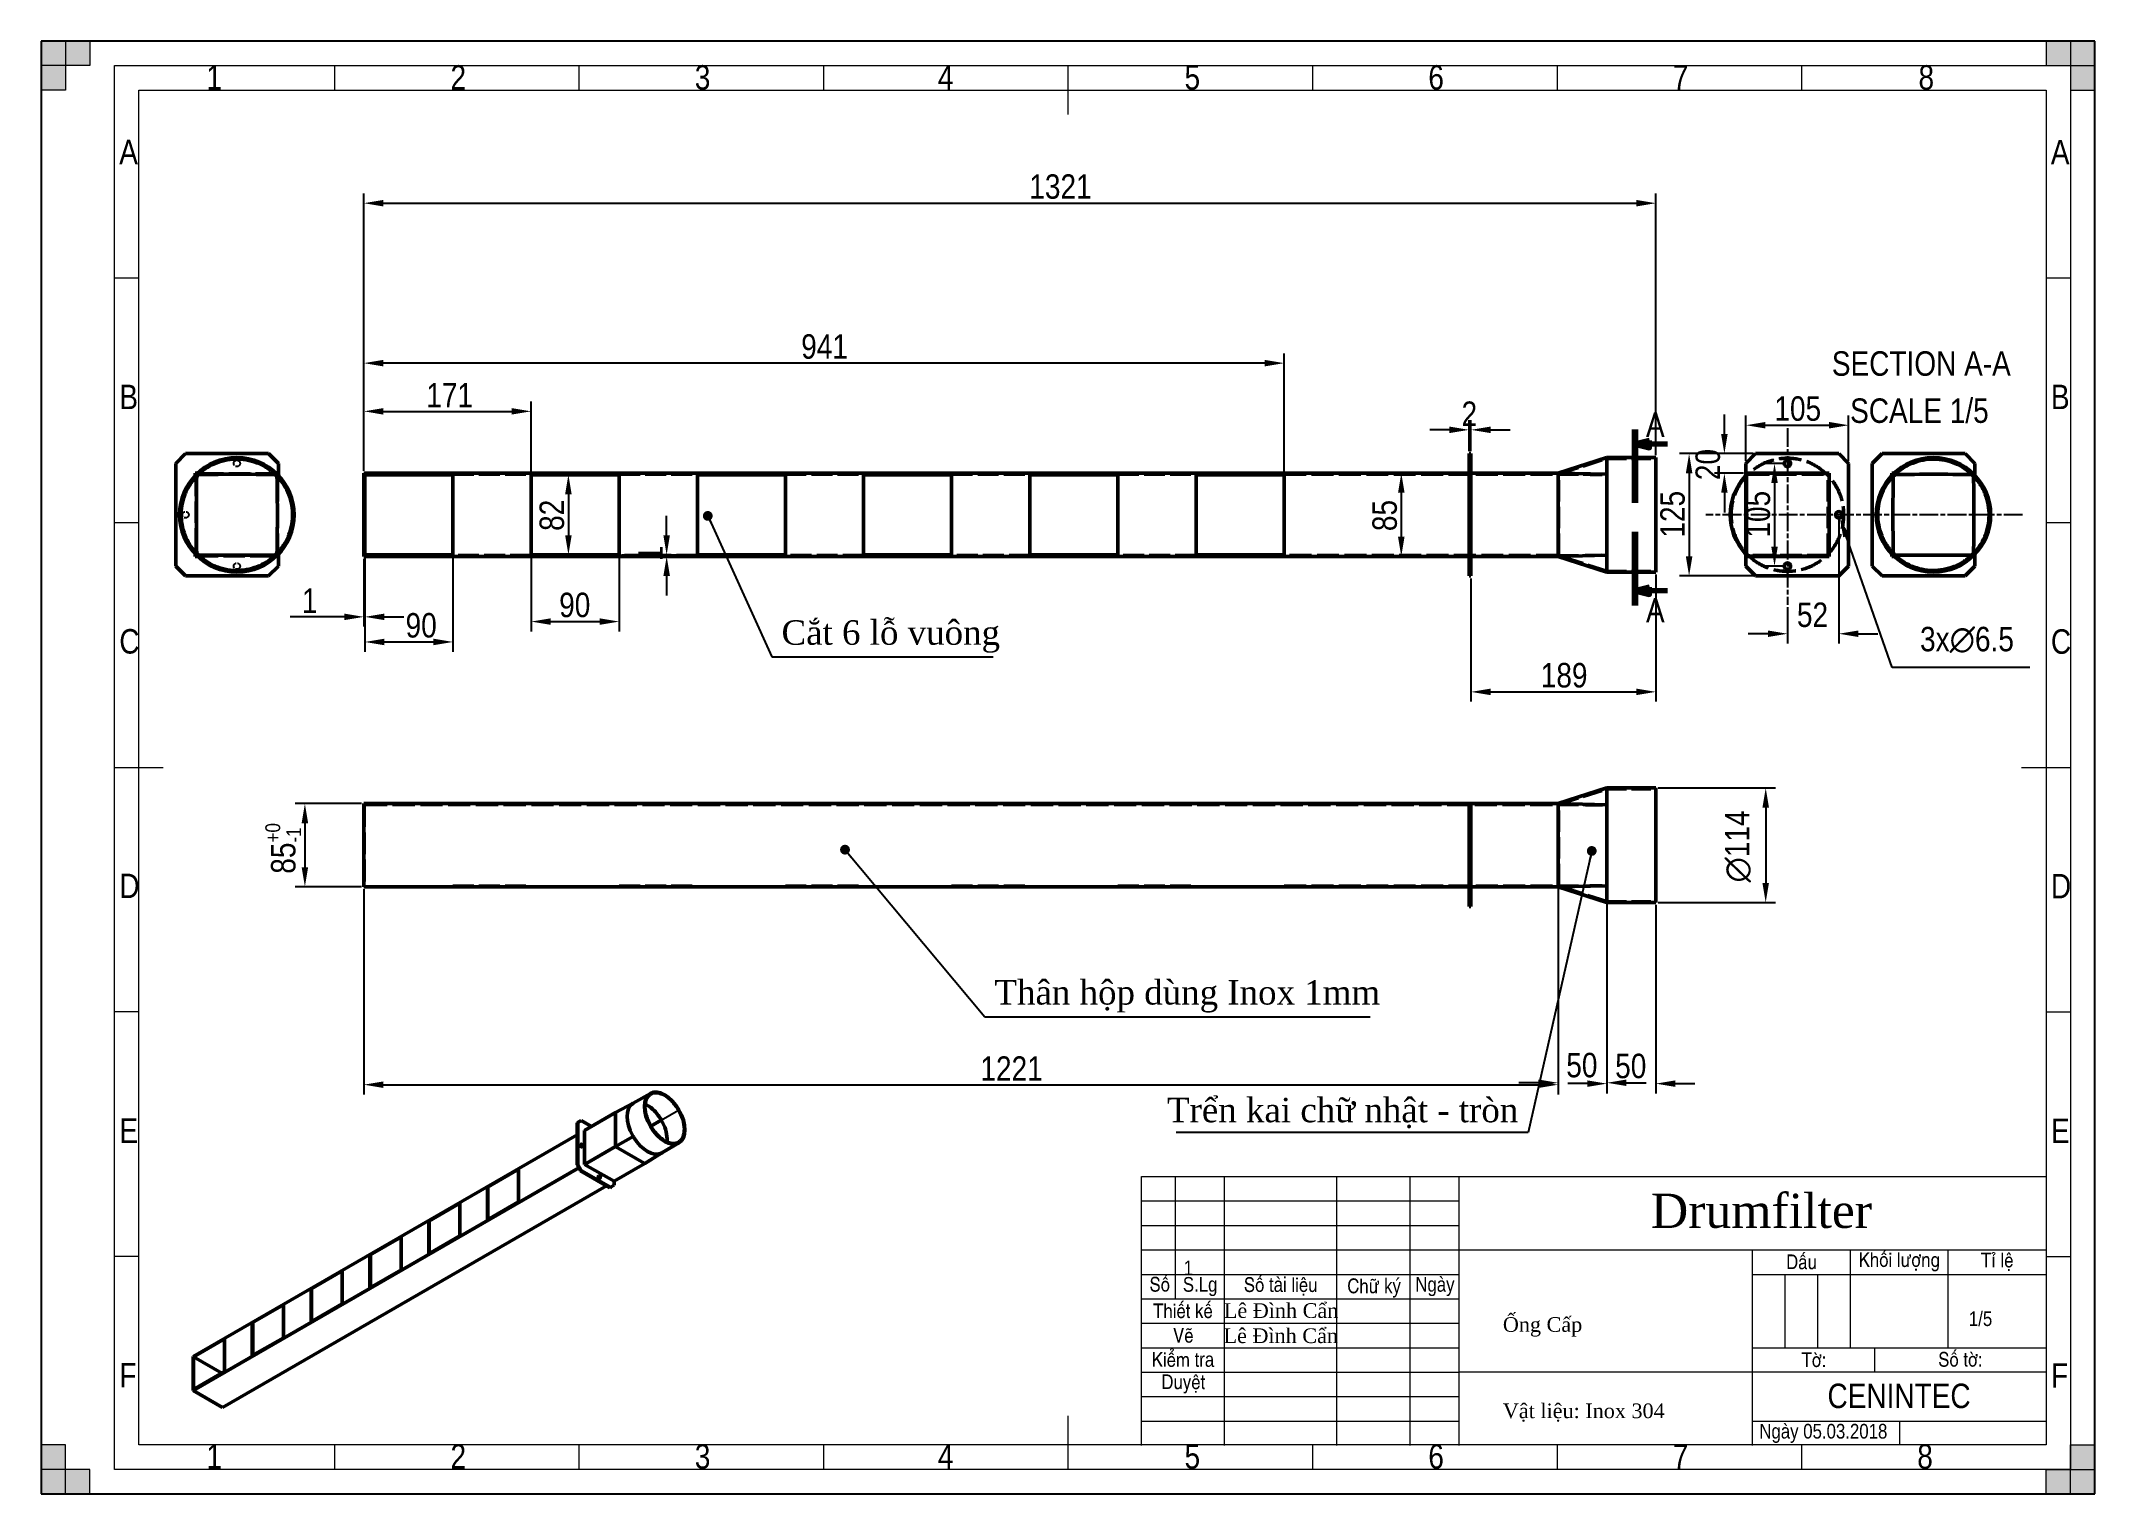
# Model space of a CAD drawing. Header units: millimetres. Extents: x 0 to 2100, y 0 to 1485.
import ezdxf

# ---------------------------------------------------------------- set-up
doc = ezdxf.new("R2010")
doc.units = ezdxf.units.MM
doc.header["$LTSCALE"] = 5
for name, pattern in [('CHAIN', [0.7087, 0.4724, -0.0591, 0.1181, -0.0591]), ('DASHED', [0.2067, 0.1654, -0.0413]), ('DOUBLE_DASH_CHAIN', [1.2403, 0.6614, -0.0827, 0.1654, -0.0827, 0.1654, -0.0827])]:
    doc.linetypes.add(name, pattern=pattern)
for name, color, linetype, lineweight in [('Border (ANSI)', 7, 'Continuous', 70), ('Center Mark (ANSI)', 7, 'Continuous', 25), ('Co ban', 7, 'Continuous', 50), ('Dimension (ANSI)', 7, 'Continuous', 25), ('Hatch (ANSI)', 7, 'Continuous', 18), ('Section Line (ANSI)', 7, 'DOUBLE_DASH_CHAIN', 70), ('Symbol (ANSI)', 7, 'Continuous', 25)]:
    doc.layers.add(name, color=color, linetype=linetype, lineweight=lineweight)
for name, color, linetype, lineweight, true_color in [('Khung ban ve', 5, 'Continuous', 15, 0x0000ff), ('Lien manh', 7, 'Continuous', 25, 0x020305), ('Manh', 7, 'DASHED', 25, 0x008000), ('Manh khung ten', 7, 'Continuous', 15, 0x994c4c), ('Net chu', 30, 'Continuous', 15, 0xff7f00), ('THIN', 5, 'Continuous', 15, 0x0000ff)]:
    doc.layers.add(name, color=color, linetype=linetype, lineweight=lineweight, true_color=true_color)
doc.styles.add('Do nham', font='')
doc.styles.add('Linh_50', font='')
doc.styles.add('Note Text (ANSI)', font='')
doc.styles.add('StandardAM_ANSI', font='')
doc.styles.get('Do nham').set_extended_font_data('VNI-Helve-Condense')
doc.styles.get('Linh_50').set_extended_font_data('VNI-Helve-Condense')
doc.styles.get('Note Text (ANSI)').set_extended_font_data('VNI-Helve-Condense')
doc.styles.get('StandardAM_ANSI').set_extended_font_data('VNI-Helve-Condense')
doc.dimstyles.new('Default - mm (ANSI)', dxfattribs={"dimscale": 5, "dimtxt": 5, "dimasz": 4, "dimexe": 2, "dimexo": 0.5, "dimgap": 0.7999999999999999, "dimtad": 1, "dimtoh": 1, "dimdec": 0, "dimrnd": 1e-08, "dimzin": 4, "dimdsep": 46, "dimtxsty": 'StandardAM_ANSI', "dimcen": 0.09, "dimdle": 10, "dimclrd": 256, "dimclre": 256, "dimclrt": 256, "dimadec": 1, "dimazin": 1, "dimtfac": 0.6100000143051147, "dimtofl": 0, "dimtmove": 0, "dimatfit": 3, "dimldrblk": 'DOT', "dimfxl": 1, "dimtolj": 1, "dimtzin": 4, "dimlwd": -1, "dimlwe": -1, "dimarcsym": 0})
doc.dimstyles.new('Default - mm (ANSI)$7', dxfattribs={"dimscale": 5, "dimtxt": 5, "dimasz": 2, "dimexe": 2, "dimexo": 0.5, "dimgap": 0.7999999999999999, "dimtad": 1, "dimtoh": 1, "dimdec": 0, "dimrnd": 1e-08, "dimzin": 4, "dimdsep": 46, "dimtxsty": 'StandardAM_ANSI', "dimcen": 0.09, "dimdle": 10, "dimclrd": 256, "dimclre": 256, "dimclrt": 256, "dimadec": 1, "dimazin": 1, "dimtfac": 0.6100000143051147, "dimtofl": 0, "dimtmove": 0, "dimatfit": 3, "dimldrblk": 'DOT', "dimfxl": 1, "dimtolj": 1, "dimtzin": 4, "dimlwd": -1, "dimlwe": -1, "dimarcsym": 0})

msp = doc.modelspace()

# ---------------------------------------------------------------- texts
at = {"layer": 'Symbol (ANSI)'}
for s, insert, char_height, attachment_point, style in [('SECTION A-A', (1831.023619847433, 1142.579187485928), 25, 7, 'Do nham'), ('SCALE 1/5', (1849.734590726034, 1094.393370426798), 25, 7, 'Do nham'), ('{\\fVNI-Helve-Condense|b0|i0;1}', (1168.273066905467, 238.5531489090133), 15.00000059604645, 1, 'Note Text (ANSI)')]:
    msp.add_mtext(s, dxfattribs=dict(at, insert=insert, char_height=char_height, attachment_point=attachment_point, style=style))
at = {"layer": 'Symbol (ANSI)', "color": 150, "true_color": 0x0080ff, "char_height": 25, "style": 'StandardAM_ANSI'}
for s, insert, width, attachment_point in [('{\\fTimes New Roman|b0|i0;\\H25.0000;Cắt 6 lỗ vuông}', (757.0823575742286, 859.7335154916077), 223.5089778900146, 7), ('{\\fTimes New Roman|b0|i0;\\H25.0000;Thân hộp dùng Inox 1mm}', (974.8393319767564, 491.9661672216698), 394.5057153701782, 7), ('{\\fTimes New Roman|b0|i0;\\H25.0000;Trển kai chữ nhật - tròn}', (1510.395449661641, 373.5727177887832), 359.2728853225708, 9)]:
    msp.add_mtext(s, dxfattribs=dict(at, insert=insert, width=width, attachment_point=attachment_point))
at = {"layer": 'Symbol (ANSI)', "char_height": 15.00000059604645, "attachment_point": 1, "style": 'Note Text (ANSI)'}
for s, insert, width in [('{\\fTimes New Roman|b0|i0;\\H15.0000;Ống Cấp}', (1494.631815612915, 180.6716044861669), 81.2009871006012), ('{\\fTimes New Roman|b0|i0;\\H15.0000;Vật liệu: Inox 304}', (1494.631815612915, 92.42386953809878), 165.5637383461)]:
    msp.add_mtext(s, dxfattribs=dict(at, insert=insert, width=width))
at = {"layer": 'Symbol (ANSI)', "insert": (1971.109816543048, 186.6049654502947), "char_height": 15.00000059604645, "width": 25.87868273258209, "attachment_point": 1, "line_spacing_factor": 0.25, "style": 'Note Text (ANSI)'}
msp.add_mtext('{\\fVNI-Helve-Condense|b0|i0;1/5\\P}', dxfattribs=at)

# ---------------------------------------------------------------- blocks, each defined once
blk = doc.blocks.new('Borders A3_Thuong')
at = {"layer": 'THIN'}
for points in [[(0, 297.0000000000005), (10, 297.0000000000005), (10, 292.0000000000005), (0, 292.0000000000005)], [(5, 297.0000000000005), (5, 287.0000000000005), (0, 287.0000000000005), (0, 297.0000000000005)], [(420.0000000009322, 292.0000000000005), (420.0000000009322, 297.0000000000005), (410.0000000009311, 297.0000000000005), (410.0000000009311, 292.0000000000005)], [(420.0000000009322, 297.0000000000005), (415.0000000009311, 297.0000000000005), (415.0000000009311, 287.0000000000005), (420.0000000009322, 287.0000000000005)], [(0, 0), (5, 0), (5, 10), (0, 10)], [(415.0000000009311, 0), (415.0000000009311, 10), (420.0000000009322, 10), (420.0000000009322, 0)], [(0, 5), (0, 0), (10, 0), (10, 5)], [(420.0000000009322, 0), (410.0000000009311, 0), (410.0000000009311, 5), (420.0000000009322, 5)]]:
    blk.add_hatch(color=256, dxfattribs=at).paths.add_polyline_path(points)
at = {"layer": 'Khung ban ve'}
for p, q in [((210, 292.0000000000005), (210, 282.0000000000005)), ((20.00000000093131, 287.0000000000005), (410, 287.0000000000005)), ((20.00000000093131, 10), (20.00000000093131, 287.0000000000005)), ((410, 287.0000000000005), (410, 9.999999999999964)), ((15.00000000093131, 148.5000000000002), (25.00000000093138, 148.5000000000002)), ((405, 148.5000000000002), (415, 148.5000000000002)), ((225.0000391169453, 64.87969706056191), (410.0168861248528, 64.87969706056191)), ((225.0000391169453, 9.879697060561732), (225.0000391169453, 64.87969706056191)), ((232.0000391160136, 39.87969706056177), (232.0000391160136, 64.87969706056191)), ((242.0000391169458, 9.879697060561732), (242.0000391169458, 64.87969706056191)), ((265.0000391169453, 9.879697060561732), (265.0000391169453, 64.87969706056191)), ((280.0000391169453, 9.879697060561732), (280.0000391169453, 64.87969706056191)), ((290.0000391169453, 9.879697060561732), (290.0000391169453, 64.87969706056191)), ((410, 59.87969706056191), (410.0168861248528, 59.87969706056191)), ((410, 54.87969706056191), (410.0168861248528, 54.87969706056191)), ((225.0000391169453, 49.87969706056177), (410.0168861248528, 49.87969706056177)), ((350.0000391169453, 9.879697060561732), (350.0000391169453, 49.87969706056177)), ((370.0000391160142, 29.87969706056177), (370.0000391160142, 49.87969706056177)), ((390.0000391169453, 29.87969706056177), (390.0000391169453, 49.87969706056177)), ((225.0000391169453, 44.87969706056177), (290.0000391169453, 44.87969706056177)), ((350.0000391169453, 44.87969706056177), (410.0168861248528, 44.87969706056177)), ((225.0000391169453, 39.87969706056177), (290.0000391169453, 39.87969706056177)), ((410, 39.87969706056177), (410.0168861248528, 39.87969706056177)), ((410, 34.87969706056177), (410.0168861248528, 34.87969706056177)), ((350.0000391169453, 29.87969706056177), (410.0168861248528, 29.87969706056177)), ((375.0000391160142, 24.87969706056177), (375.0000391160142, 29.87969706056177)), ((410, 24.87969706056177), (290.0000391169453, 24.87969706056177)), ((410, 19.87969706056177), (410.0168861248528, 19.87969706056177)), ((210, 15.92730094236323), (210, 5)), ((410, 10), (20.00000000093131, 10))]:
    blk.add_line(p, q, dxfattribs=at)
at = {"layer": 'Manh khung ten', "lineweight": 25}
for p, q in [((420.0000000009322, 297.0000000000005), (0, 297.0000000000005)), ((0, 297.0000000000005), (0, 0)), ((420.0000000009322, 0), (420.0000000009322, 297.0000000000005)), ((0, 0), (420.0000000009322, 0))]:
    blk.add_line(p, q, dxfattribs=at)
at = {"layer": 'Manh khung ten'}
for p, q in [((0, 297.0000000000005), (420.0000000009322, 297.0000000000005)), ((0, 0), (0, 297.0000000000005)), ((420.0000000009322, 297.0000000000005), (420.0000000009322, 0)), ((15.00000000093131, 292.0000000000005), (415, 292.0000000000005)), ((15.00000000093131, 5), (15.00000000093131, 292.0000000000005)), ((60.00000000093138, 291.9999997426055), (60.00000000093138, 286.9999997426055)), ((110, 291.9999997426055), (110, 286.9999997426055)), ((260.0000000009311, 292.0000000000005), (260.0000000009311, 287.0000000000005)), ((310.0000000009322, 292.0000000000005), (310.0000000009322, 287.0000000000005)), ((360.0000000009322, 292.0000000000005), (360.0000000009322, 287.0000000000005)), ((415, 292.0000000000005), (415, 5)), ((19.96622775401924, 248.5379188494414), (14.98311387794097, 248.5379188494414)), ((414.9662277530877, 248.5379188494414), (409.9831138770094, 248.5379188494414)), ((19.98311387794097, 198.5000000000002), (15.00000000093131, 198.5000000000002)), ((414.9831138770094, 198.5000000000002), (410, 198.5000000000002)), ((19.98311387700959, 98.53791884944087), (15.00000000093131, 98.53791884944087)), ((414.9831138770094, 98.50000000000023), (410, 98.50000000000023)), ((225.0000391169453, 59.87969706056191), (290.0000391169453, 59.87969706056191)), ((225.0000391169453, 54.87969706056191), (290.0000391169453, 54.87969706056191)), ((20.00000000093131, 48.50000000000009), (15.01688612485303, 48.50000000000009)), ((415, 48.4620811505593), (410.0168861248528, 48.4620811505593)), ((356.6666391158947, 29.87969706056177), (356.6666391158947, 44.87969706056177)), ((363.3333391160704, 29.87969706056177), (363.3333391160704, 44.87969706056177)), ((225.0000391169453, 34.87969706056177), (290.0000391169453, 34.87969706056177)), ((225.0000391169453, 29.87969706056177), (290.0000391169453, 29.87969706056177)), ((225.0000391169453, 24.87969706056177), (290.0000391169453, 24.87969706056177)), ((225.0000391169453, 19.87969706056177), (290.0000391169453, 19.87969706056177)), ((225.0000391169453, 14.87969706056177), (290.0000391169453, 14.87969706056177)), ((350.0000391169453, 14.87969706056177), (410.0168861248528, 14.87969706056177)), ((380.0084626208991, 14.87969706056177), (380.0084626208991, 10)), ((60.00000000093138, 9.999999742605752), (60.00000000093138, 4.999999742605734)), ((110, 9.999999742605752), (110, 4.999999742605734)), ((160.0000000009317, 9.999999742605752), (160.0000000009317, 4.999999742605734)), ((260.0000000009311, 10), (260.0000000009311, 5)), ((310.0000000009322, 10), (310.0000000009322, 5)), ((360.0000000009322, 10), (360.0000000009322, 5)), ((415, 5), (15.00000000093131, 5)), ((420.0000000009322, 0), (0, 0))]:
    blk.add_line(p, q, dxfattribs=at)
at = {"layer": 'Net chu'}
blk.add_line((160.0000000009317, 291.9999997426055), (160.0000000009317, 286.9999997426055), dxfattribs=at)
at = {"layer": 'THIN'}
for p, q in [((0, 292.0000000000005), (0, 297.0000000000005)), ((0, 297.0000000000005), (10, 297.0000000000005)), ((0, 297.0000000000005), (5, 297.0000000000005)), ((0, 287.0000000000005), (0, 297.0000000000005)), ((5, 297.0000000000005), (5, 287.0000000000005)), ((10, 297.0000000000005), (10, 292.0000000000005)), ((420.0000000009322, 297.0000000000005), (410.0000000009311, 297.0000000000005)), ((410.0000000009311, 297.0000000000005), (410.0000000009311, 292.0000000000005)), ((420.0000000009322, 297.0000000000005), (415.0000000009311, 297.0000000000005)), ((415.0000000009311, 297.0000000000005), (415.0000000009311, 287.0000000000005)), ((420.0000000009322, 292.0000000000005), (420.0000000009322, 297.0000000000005)), ((420.0000000009322, 287.0000000000005), (420.0000000009322, 297.0000000000005)), ((10, 292.0000000000005), (0, 292.0000000000005)), ((410.0000000009311, 292.0000000000005), (420.0000000009322, 292.0000000000005)), ((5, 287.0000000000005), (0, 287.0000000000005)), ((415.0000000009311, 287.0000000000005), (420.0000000009322, 287.0000000000005)), ((5, 10), (0, 10)), ((0, 10), (0, 0)), ((5, 0), (5, 10)), ((415.0000000009311, 0), (415.0000000009311, 10)), ((415.0000000009311, 10), (420.0000000009322, 10)), ((420.0000000009322, 10), (420.0000000009322, 0)), ((0, 5), (0, 0)), ((10, 5), (0, 5)), ((10, 0), (10, 5)), ((410.0000000009311, 0), (410.0000000009311, 5)), ((410.0000000009311, 5), (420.0000000009322, 5)), ((420.0000000009322, 5), (420.0000000009322, 0)), ((0, 0), (10, 0)), ((0, 0), (5, 0)), ((420.0000000009322, 0), (410.0000000009311, 0)), ((420.0000000009322, 0), (415.0000000009311, 0))]:
    blk.add_line(p, q, dxfattribs=at)
at = {"layer": 'Border (ANSI)', "style": 'Note Text (ANSI)'}
for s, insert, char_height, width, attachment_point in [('\\fTimes New Roman|b0|i0;\\H7.0000;Drumfilter', (351.8080918073397, 57.82499244129773), 6.99999988079071, 59.88719861361027, 5), ('Daáu', (359.9987360950757, 47.41692049398875), 3.00000011920929, 19.93705952618186, 5), ('Khoái löôïng', (379.9935845154183, 47.4458147710774), 3.00000011920929, 19.93705952618186, 5), ('Tæ leä', (400.017327112863, 47.44581469883084), 3.00000011920929, 19.99484810451854, 5), ('Soá', (228.7597732732415, 42.82558966800853), 3.00000011920929, 7.075011764676695, 5), ('S.Lg', (237.019808719479, 42.38163681503714), 3.00000011920929, 10.057614763511, 5), ('Soá taøi lieäu', (253.4916111802984, 42.41971698401814), 3.00000011920929, 22.85986755027469, 5), ('Chöõ kyù', (272.5953527321552, 42.08334409308024), 3.00000011920929, 15.02450658781306, 5), ('Ngaøy', (285.0349986831636, 42.37932847715992), 3.00000011920929, 10.01633772520869, 5), ('Thieát keá', (233.5111882644762, 37.41271153987981), 3.00000011920929, 16.96789269415049, 5), ('\\fTimes New Roman|b0|i0;\\H3.0000;Lê Đình Cẩn', (253.5798627054232, 37.46098951402337), 3.00000011920929, 23.41176509857178, 5), ('Veõ', (233.58016341329, 32.40051585579157), 3.00000011920929, 17.01387614318616, 5), ('\\fTimes New Roman|b0|i0;\\H3.0000;Lê Đình Cẩn', (253.514166431518, 32.31699403237962), 3.00000011920929, 23.41176509857178, 5), ('Kieåm tra', (233.5127352144934, 27.44921890686908), 3.00000011920929, 16.97786003679862, 5), ('Soá tôø:', (392.4925404991096, 27.47655912028614), 3.00000011920929, 34.83051446995795, 5), ('Tôø:', (362.5480701431738, 27.40675849273574), 3.00000011920929, 24.91882498151305, 5), ('Duyeät', (233.5823167911558, 22.47414888507368), 3.00000011920929, 16.97786003679862, 5), ('\\fVNI-Helve-Condense|b0|i0;\\H5.0000;CENINTEC', (379.9477669647993, 20.00450935534293), 5, 59.88719861361027, 5), ('\\fVNI-Helve-Condense|b0|i0;Ngaøy 05.03.2018', (351.3739632852914, 12.36653397019973), 3.00000011920929, 30.0082661862038, 4)]:
    blk.add_mtext(s, dxfattribs=dict(at, insert=insert, char_height=char_height, width=width, attachment_point=attachment_point))
at = {"layer": 'Net chu', "style": 'Linh_50'}
for s, p in [('1', (33.80666126403966, 287.0781817366928)), ('2', (83.72837483696657, 287.0781817366928)), ('3', (133.6807995648127, 287.0781817366928)), ('4', (183.3826730661099, 287.0781817366928)), ('5', (233.8371575931092, 287.0781819940866)), ('6', (283.6863553398291, 287.0781817366928)), ('7', (333.6706573888659, 287.0781817366928)), ('8', (383.9239811259324, 287.0781817366928)), ('A', (15.9831138770096, 271.8300920981562)), ('A', (410.9831138770096, 271.7921732486582)), ('B', (16.00000000186263, 221.7542543992749)), ('B', (411.0000000009313, 221.7542543992749)), ('C', (16.00000000000001, 171.7921732486576)), ('C', (411.0000000009313, 171.7542543992749)), ('D', (16.00000000000001, 121.7921732486576)), ('D', (411.0000000009313, 121.7542543992749)), ('E', (16.01688612485304, 71.75425439921696)), ('E', (411.016886124853, 71.71633554977603)), ('F', (16.01688612485304, 21.75425439927494)), ('F', (411.016886124853, 21.71633554977603)), ('1', (33.80666126403966, 5.159031997286351)), ('2', (83.72837483696657, 5.159031997286351)), ('3', (133.6807995648127, 5.159031997286351)), ('4', (183.3826730661099, 5.159031997286351)), ('5', (233.8371575931092, 5.159032254680635)), ('6', (283.6863553398291, 5.159031997286351)), ('7', (333.6706573888659, 5.159031997286351)), ('8', (383.6706573888659, 5.159031997286351))]:
    blk.add_text(s, height=5, dxfattribs=at).set_placement(p)
blk = doc.blocks.new('*D5')
at = {"layer": 'Defpoints', "color": 0, "transparency": 16777216}
for p in [(1651.047606443895, 1319.311419063782), (1651.047606443895, 1059.311419063782), (330.0476064438953, 1043.311419063782)]:
    blk.add_point(p, dxfattribs=at)
at = {"layer": 'Dimension (ANSI)', "transparency": 16777216}
for p, q in [((330.0476064438953, 1045.811419063782), (330.0476064438953, 1329.311419063782)), ((1651.047606443895, 1061.811419063782), (1651.047606443895, 1329.311419063782)), ((350.0476064438953, 1319.311419063782), (1631.047606443895, 1319.311419063782))]:
    blk.add_line(p, q, dxfattribs=at)
for points in [[(350.0476064438953, 1322.644752397115), (350.0476064438953, 1315.978085730449), (330.0476064438953, 1319.311419063782)], [(1631.047606443895, 1322.644752397115), (1631.047606443895, 1315.978085730449), (1651.047606443895, 1319.311419063782)]]:
    blk.add_solid(points, dxfattribs=at)
at = {"layer": 'Dimension (ANSI)', "color": 150, "true_color": 0x0080ff, "transparency": 16777216, "insert": (1010.440796446337, 1348.845465236878), "char_height": 25, "attachment_point": 1, "style": 'StandardAM_ANSI'}
blk.add_mtext('\\A1;1321', dxfattribs=at)
blk = doc.blocks.new('_Dot')
at = {"color": 0, "linetype": 'ByBlock', "lineweight": -2}
blk.add_line((-0.5, 0), (-1, 0), dxfattribs=at)
at = {"color": 0, "linetype": 'ByBlock', "const_width": 0.5}
blk.add_lwpolyline([(-0.25, 0, 1), (0.25, 0, 1)], format="xyb", close=True, dxfattribs=at)
blk = doc.blocks.new('2dTransSection1')
at = {"layer": 'Section Line (ANSI)', "linetype": 'Continuous', "lineweight": 140}
for p, q in [((325.8815005917618, 217.5749186690796), (325.8815005917618, 202.5749186690796)), ((325.8815005917618, 196.6483907133718), (325.8815005917618, 181.6483907133718))]:
    blk.add_line(p, q, dxfattribs=at)
at = {"layer": 'Section Line (ANSI)', "linetype": 'Continuous'}
for p, q in [((328.8815005917618, 215.3249186690795), (325.8815005917618, 214.5749186690796)), ((328.8815005917618, 214.5749186690796), (325.8815005917618, 214.5749186690796)), ((325.8815005917618, 214.5749186690796), (328.8815005917618, 213.8249186690796)), ((328.8815005917618, 213.8249186690796), (328.8815005917618, 215.3249186690795)), ((332.5897045242612, 214.5749186690796), (328.8815005917618, 214.5749186690796)), ((328.8815005917618, 185.3983907133718), (325.8815005917618, 184.6483907133718)), ((328.8815005917618, 183.8983907133718), (328.8815005917618, 185.3983907133718)), ((328.8815005917618, 184.6483907133718), (325.8815005917618, 184.6483907133718)), ((325.8815005917618, 184.6483907133718), (328.8815005917618, 183.8983907133718)), ((332.5897045242612, 184.6483907133718), (328.8815005917618, 184.6483907133718))]:
    blk.add_line(p, q, dxfattribs=at)
at = {"layer": 'Section Line (ANSI)', "linetype": 'Continuous', "flags": 128}
for points in [[(328.8815003654063, 215.3249186623048), (325.8815003654063, 214.5749186623048), (328.8815003654063, 213.8249186623048), (328.8815003654063, 215.3249186623048)], [(328.8815003654063, 185.398390685315), (325.8815003654063, 184.648390685315), (328.8815003654063, 183.898390685315), (328.8815003654063, 185.398390685315)]]:
    blk.add_lwpolyline(points, dxfattribs=at)
at = {"layer": 'Section Line (ANSI)'}
for points in [[(328.8815003654063, 215.3249186623048), (325.8815003654063, 214.5749186623048), (328.8815003654063, 213.8249186623048), (328.8815003654063, 215.3249186623048)], [(328.8815003654063, 185.398390685315), (325.8815003654063, 184.648390685315), (328.8815003654063, 183.898390685315), (328.8815003654063, 185.398390685315)]]:
    blk.add_solid(points, dxfattribs=at)
at = {"layer": 'Section Line (ANSI)', "char_height": 5, "attachment_point": 7, "style": 'Do nham'}
for insert in [(328.1934651420414, 216.0749186690796), (328.1934651420414, 178.1483907133718)]:
    blk.add_mtext('A', dxfattribs=dict(at, insert=insert))
blk = doc.blocks.new('*D7')
at = {"layer": 'Defpoints', "color": 0, "transparency": 16777216}
for p in [(330.0476064438953, 958.3114190637821), (331.0476064438953, 959.8114190638258), (331.0476064438953, 896.4923900584797)]:
    blk.add_point(p, dxfattribs=at)
at = {"layer": 'Dimension (ANSI)', "transparency": 16777216}
for p, q in [((330.0476064438953, 955.8114190637821), (330.0476064438953, 886.4923900584797)), ((331.0476064438953, 957.3114190638258), (331.0476064438953, 886.4923900584797)), ((310.0476064438953, 896.4923900584797), (254.7445348496571, 896.4923900584797)), ((351.0476064438953, 896.4923900584797), (371.0476064438953, 896.4923900584797))]:
    blk.add_line(p, q, dxfattribs=at)
for points in [[(310.0476064438953, 899.8257233918131), (310.0476064438953, 893.1590567251463), (330.0476064438953, 896.4923900584797)], [(351.0476064438953, 899.8257233918131), (351.0476064438953, 893.1590567251463), (331.0476064438953, 896.4923900584797)]]:
    blk.add_solid(points, dxfattribs=at)
at = {"layer": 'Dimension (ANSI)', "color": 150, "true_color": 0x0080ff, "transparency": 16777216, "insert": (258.744534849657, 925.4923908214191), "char_height": 25, "attachment_point": 1, "style": 'StandardAM_ANSI'}
blk.add_mtext('\\A1; \\fVNI-Helve-Condense|b0|i0;\\H25.0000;1', dxfattribs=at)
blk = doc.blocks.new('*D8')
at = {"layer": 'Defpoints', "color": 0, "transparency": 16777216}
for p in [(331.0476064438953, 959.8114190638258), (421.0476064438953, 959.8114190638258), (421.0476064438953, 870.833716006114)]:
    blk.add_point(p, dxfattribs=at)
at = {"layer": 'Dimension (ANSI)', "transparency": 16777216}
for p, q in [((331.0476064438953, 957.3114190638258), (331.0476064438953, 860.833716006114)), ((421.0476064438953, 957.3114190638258), (421.0476064438953, 860.833716006114)), ((351.0476064438953, 870.833716006114), (401.0476064438953, 870.833716006114))]:
    blk.add_line(p, q, dxfattribs=at)
for points in [[(351.0476064438953, 874.1670493394473), (351.0476064438953, 867.5003826727806), (331.0476064438953, 870.833716006114)], [(401.0476064438953, 874.1670493394473), (401.0476064438953, 867.5003826727806), (421.0476064438953, 870.833716006114)]]:
    blk.add_solid(points, dxfattribs=at)
at = {"layer": 'Dimension (ANSI)', "color": 150, "true_color": 0x0080ff, "transparency": 16777216, "insert": (372.7014535635101, 900.3677621792096), "char_height": 25, "attachment_point": 1, "style": 'StandardAM_ANSI'}
blk.add_mtext('\\A1;90', dxfattribs=at)
blk = doc.blocks.new('*D9')
at = {"layer": 'Defpoints', "color": 0, "transparency": 16777216}
for p in [(501.0476064438953, 1106.549976452839), (330.0476064438953, 1043.311419063782), (501.0476064438953, 1041.811419063738)]:
    blk.add_point(p, dxfattribs=at)
at = {"layer": 'Dimension (ANSI)', "transparency": 16777216}
for p, q in [((330.0476064438953, 1045.811419063782), (330.0476064438953, 1116.549976452839)), ((501.0476064438953, 1044.311419063738), (501.0476064438953, 1116.549976452839)), ((350.0476064438953, 1106.549976452839), (481.0476064438953, 1106.549976452839))]:
    blk.add_line(p, q, dxfattribs=at)
for points in [[(350.0476064438953, 1109.883309786173), (350.0476064438953, 1103.216643119506), (330.0476064438953, 1106.549976452839)], [(481.0476064438953, 1109.883309786173), (481.0476064438953, 1103.216643119506), (501.0476064438953, 1106.549976452839)]]:
    blk.add_solid(points, dxfattribs=at)
at = {"layer": 'Dimension (ANSI)', "color": 150, "true_color": 0x0080ff, "transparency": 16777216, "insert": (393.8853894944325, 1135.549977215779), "char_height": 25, "attachment_point": 1, "style": 'StandardAM_ANSI'}
blk.add_mtext('\\A1;171', dxfattribs=at)
blk = doc.blocks.new('*D10')
at = {"layer": 'Defpoints', "color": 0, "transparency": 16777216}
for p in [(330.0476064438953, 1155.798871209741), (330.0476064438953, 1043.311419063782), (1271.047606443895, 1041.811419063738)]:
    blk.add_point(p, dxfattribs=at)
at = {"layer": 'Dimension (ANSI)', "transparency": 16777216}
for p, q in [((330.0476064438953, 1045.811419063782), (330.0476064438953, 1165.798871209741)), ((1251.047606443895, 1155.798871209741), (350.0476064438953, 1155.798871209741)), ((1271.047606443895, 1044.311419063738), (1271.047606443895, 1165.798871209741))]:
    blk.add_line(p, q, dxfattribs=at)
for points in [[(350.0476064438953, 1159.132204543075), (350.0476064438953, 1152.465537876408), (330.0476064438953, 1155.798871209741)], [(1251.047606443895, 1159.132204543075), (1251.047606443895, 1152.465537876408), (1271.047606443895, 1155.798871209741)]]:
    blk.add_solid(points, dxfattribs=at)
at = {"layer": 'Dimension (ANSI)', "color": 150, "true_color": 0x0080ff, "transparency": 16777216, "insert": (777.2164975876942, 1185.332917382837), "char_height": 25, "attachment_point": 1, "style": 'StandardAM_ANSI'}
blk.add_mtext('\\A1;941', dxfattribs=at)
blk = doc.blocks.new('*D11')
at = {"layer": 'Defpoints', "color": 0, "transparency": 16777216}
for p in [(330.0476064437946, 705.5621444776575), (269.7340970310868, 620.5621444776575), (330.0476064437946, 620.5621444776575)]:
    blk.add_point(p, dxfattribs=at)
at = {"layer": 'Dimension (ANSI)', "transparency": 16777216}
for p, q in [((327.5476064437946, 705.5621444776575), (259.7340970310867, 705.5621444776575)), ((269.7340970310867, 685.5621444776575), (269.7340970310867, 640.5621444776575)), ((327.5476064437946, 620.5621444776575), (259.7340970310868, 620.5621444776575))]:
    blk.add_line(p, q, dxfattribs=at)
for points in [[(266.4007636977534, 685.5621444776575), (273.06743036442, 685.5621444776575), (269.7340970310867, 705.5621444776575)], [(266.4007636977534, 640.5621444776575), (273.06743036442, 640.5621444776575), (269.7340970310868, 620.5621444776575)]]:
    blk.add_solid(points, dxfattribs=at)
at = {"layer": 'Dimension (ANSI)', "color": 150, "true_color": 0x0080ff, "transparency": 16777216, "insert": (229.2909496566158, 633.9373105543174), "char_height": 25, "attachment_point": 1, "rotation": 90, "style": 'StandardAM_ANSI'}
blk.add_mtext('\\A1;85{\\H15.25;\\S+0^ -1;}', dxfattribs=at)
blk = doc.blocks.new('*D12')
at = {"layer": 'Defpoints', "color": 0, "transparency": 16777216}
for p in [(1390.775474376072, 1043.311419063783), (1390.775474376072, 958.3114190637825), (1390.775474376072, 958.3114190637825)]:
    blk.add_point(p, dxfattribs=at)
at = {"layer": 'Dimension (ANSI)', "transparency": 16777216}
blk.add_line((1390.775474376072, 1023.311419063783), (1390.775474376072, 978.3114190637825), dxfattribs=at)
for points in [[(1387.442141042739, 1023.311419063783), (1394.108807709405, 1023.311419063783), (1390.775474376072, 1043.311419063783)], [(1387.442141042739, 978.3114190637825), (1394.108807709405, 978.3114190637825), (1390.775474376072, 958.3114190637825)]]:
    blk.add_solid(points, dxfattribs=at)
at = {"layer": 'Dimension (ANSI)', "color": 150, "true_color": 0x0080ff, "transparency": 16777216, "insert": (1361.241428202976, 984.1224999963991), "char_height": 25, "attachment_point": 1, "rotation": 90, "style": 'StandardAM_ANSI'}
blk.add_mtext('\\A1;85', dxfattribs=at)
blk = doc.blocks.new('*D13')
at = {"layer": 'Defpoints', "color": 0, "transparency": 16777216}
for p in [(501.0476064438953, 959.8114190638258), (591.0476064438953, 959.8114190638258), (591.0476064438953, 891.6640608150168)]:
    blk.add_point(p, dxfattribs=at)
at = {"layer": 'Dimension (ANSI)', "transparency": 16777216}
for p, q in [((501.0476064438953, 957.3114190638258), (501.0476064438953, 881.6640608150168)), ((591.0476064438953, 957.3114190638258), (591.0476064438953, 881.6640608150168)), ((521.0476064438953, 891.6640608150168), (571.0476064438953, 891.6640608150168))]:
    blk.add_line(p, q, dxfattribs=at)
for points in [[(521.0476064438953, 894.9973941483502), (521.0476064438953, 888.3307274816834), (501.0476064438953, 891.6640608150168)], [(571.0476064438953, 894.9973941483502), (571.0476064438953, 888.3307274816834), (591.0476064438953, 891.6640608150168)]]:
    blk.add_solid(points, dxfattribs=at)
at = {"layer": 'Dimension (ANSI)', "color": 150, "true_color": 0x0080ff, "transparency": 16777216, "insert": (529.7258435959949, 921.1981069881125), "char_height": 25, "attachment_point": 1, "style": 'StandardAM_ANSI'}
blk.add_mtext('\\A1;90', dxfattribs=at)
blk = doc.blocks.new('*D14')
at = {"layer": 'Defpoints', "color": 0, "transparency": 16777216}
for p in [(546.0476064438955, 1041.811419063739), (539.1804174536978, 959.8114190638263), (539.1804174536974, 959.8114190638263)]:
    blk.add_point(p, dxfattribs=at)
at = {"layer": 'Dimension (ANSI)', "transparency": 16777216}
blk.add_line((539.1804174536974, 1021.811419063739), (539.1804174536974, 979.8114190638263), dxfattribs=at)
for points in [[(535.847084120364, 1021.811419063739), (542.5137507870307, 1021.811419063739), (539.1804174536974, 1041.811419063739)], [(535.847084120364, 979.8114190638263), (542.5137507870307, 979.8114190638263), (539.1804174536974, 959.8114190638263)]]:
    blk.add_solid(points, dxfattribs=at)
at = {"layer": 'Dimension (ANSI)', "color": 150, "true_color": 0x0080ff, "transparency": 16777216, "insert": (509.6463712806019, 984.3561448633426), "char_height": 25, "attachment_point": 1, "rotation": 90, "style": 'StandardAM_ANSI'}
blk.add_mtext('\\A1;82', dxfattribs=at)
blk = doc.blocks.new('*D15')
at = {"layer": 'Defpoints', "color": 0, "transparency": 16777216}
for p in [(591.0476064438956, 959.8114190638263), (637.1217535847983, 958.3114190637825), (639.6366933648216, 958.3114190637825)]:
    blk.add_point(p, dxfattribs=at)
at = {"layer": 'Dimension (ANSI)', "transparency": 16777216}
for p, q in [((639.6366933648216, 979.8114190638263), (639.6366933648216, 999.8114190638263)), ((593.5476064438956, 959.8114190638263), (649.6366933648216, 959.8114190638263)), ((639.6366933648216, 938.3114190637825), (639.6366933648216, 918.3114190637825))]:
    blk.add_line(p, q, dxfattribs=at)
for points in [[(636.3033600314882, 979.8114190638263), (642.9700266981549, 979.8114190638263), (639.6366933648216, 959.8114190638263)], [(636.3033600314882, 938.3114190637825), (642.9700266981549, 938.3114190637825), (639.6366933648216, 958.3114190637825)]]:
    blk.add_solid(points, dxfattribs=at)
at = {"layer": 'Dimension (ANSI)', "color": 150, "true_color": 0x0080ff, "transparency": 16777216, "insert": (610.6366926018824, 945.409883266685), "char_height": 25, "attachment_point": 1, "rotation": 90, "style": 'StandardAM_ANSI'}
blk.add_mtext('\\A1; \\fVNI-Helve-Condense|b0|i0;\\H25.0000;1', dxfattribs=at)
blk = doc.blocks.new('*D16')
at = {"layer": 'Defpoints', "color": 0, "transparency": 16777216}
for p in [(1651.047606443796, 721.5621444776449), (1651.047606443796, 604.5621444776449), (1763.383409183921, 604.5621444776449)]:
    blk.add_point(p, dxfattribs=at)
at = {"layer": 'Dimension (ANSI)', "transparency": 16777216}
for p, q in [((1653.547606443796, 721.5621444776449), (1773.383409183921, 721.5621444776449)), ((1763.383409183921, 701.5621444776449), (1763.383409183921, 624.5621444776449)), ((1653.547606443796, 604.5621444776449), (1773.383409183921, 604.5621444776449))]:
    blk.add_line(p, q, dxfattribs=at)
for points in [[(1760.050075850588, 701.5621444776449), (1766.716742517255, 701.5621444776449), (1763.383409183921, 721.5621444776449)], [(1760.050075850588, 624.5621444776449), (1766.716742517255, 624.5621444776449), (1763.383409183921, 604.5621444776449)]]:
    blk.add_solid(points, dxfattribs=at)
at = {"layer": 'Dimension (ANSI)', "color": 150, "true_color": 0x0080ff, "transparency": 16777216, "insert": (1721.76842985382, 616.989401684768), "char_height": 25, "attachment_point": 1, "rotation": 90, "style": 'StandardAM_ANSI'}
blk.add_mtext('\\A1; \\fAIGDT|b0|i0;\\H25.0000;n\\fVNI-Helve-Condense|b0|i0;\\H25.0000;114', dxfattribs=at)
blk = doc.blocks.new('*D17')
at = {"layer": 'Defpoints', "color": 0, "transparency": 16777216}
for p in [(330.0476064437945, 620.5621444776573), (1551.047606443795, 622.0670385674524), (1551.047606443795, 418.257688969792)]:
    blk.add_point(p, dxfattribs=at)
at = {"layer": 'Dimension (ANSI)', "transparency": 16777216}
for p, q in [((330.0476064437945, 618.0621444776573), (330.0476064437945, 408.257688969792)), ((1551.047606443795, 619.5670385674524), (1551.047606443795, 408.257688969792)), ((350.0476064437945, 418.257688969792), (1531.047606443795, 418.257688969792))]:
    blk.add_line(p, q, dxfattribs=at)
for points in [[(350.0476064437945, 421.5910223031253), (350.0476064437945, 414.9243556364586), (330.0476064437945, 418.257688969792)], [(1531.047606443795, 421.5910223031253), (1531.047606443795, 414.9243556364586), (1551.047606443795, 418.257688969792)]]:
    blk.add_solid(points, dxfattribs=at)
at = {"layer": 'Dimension (ANSI)', "color": 150, "true_color": 0x0080ff, "transparency": 16777216, "insert": (960.4407964462359, 447.2576897327314), "char_height": 25, "attachment_point": 1, "style": 'StandardAM_ANSI'}
blk.add_mtext('\\A1;1221', dxfattribs=at)
blk = doc.blocks.new('*D18')
at = {"layer": 'Defpoints', "color": 0, "transparency": 16777216}
for p in [(1551.047606443795, 622.0670385674524), (1601.047606443795, 623.4845587385589), (1601.047606443795, 420.2488355929395)]:
    blk.add_point(p, dxfattribs=at)
at = {"layer": 'Dimension (ANSI)', "transparency": 16777216}
for p, q in [((1551.047606443795, 619.5670385674524), (1551.047606443795, 410.2488355929395)), ((1601.047606443795, 620.9845587385589), (1601.047606443795, 410.2488355929395)), ((1531.047606443795, 420.2488355929395), (1511.047606443795, 420.2488355929395)), ((1621.047606443795, 420.2488355929395), (1641.047606443795, 420.2488355929395))]:
    blk.add_line(p, q, dxfattribs=at)
for points in [[(1531.047606443795, 423.5821689262728), (1531.047606443795, 416.9155022596062), (1551.047606443795, 420.2488355929395)], [(1621.047606443795, 423.5821689262728), (1621.047606443795, 416.9155022596062), (1601.047606443795, 420.2488355929395)]]:
    blk.add_solid(points, dxfattribs=at)
at = {"layer": 'Dimension (ANSI)', "color": 150, "true_color": 0x0080ff, "transparency": 16777216, "insert": (1559.492198728951, 450.8355133449825), "char_height": 25, "attachment_point": 1, "style": 'StandardAM_ANSI'}
blk.add_mtext('\\A1;50', dxfattribs=at)
blk = doc.blocks.new('*D19')
at = {"layer": 'Defpoints', "color": 0, "transparency": 16777216}
for p in [(1601.047606443795, 623.4845587385589), (1651.047606443795, 604.5621444776447), (1651.047606443795, 419.3605884209207)]:
    blk.add_point(p, dxfattribs=at)
at = {"layer": 'Dimension (ANSI)', "transparency": 16777216}
for p, q in [((1601.047606443795, 620.9845587385589), (1601.047606443795, 409.3605884209207)), ((1651.047606443795, 602.0621444776447), (1651.047606443795, 409.3605884209207)), ((1581.047606443795, 419.3605884209207), (1561.047606443795, 419.3605884209207)), ((1671.047606443795, 419.3605884209207), (1691.047606443795, 419.3605884209207))]:
    blk.add_line(p, q, dxfattribs=at)
for points in [[(1581.047606443795, 422.693921754254), (1581.047606443795, 416.0272550875874), (1601.047606443795, 419.3605884209207)], [(1671.047606443795, 422.693921754254), (1671.047606443795, 416.0272550875874), (1651.047606443795, 419.3605884209207)]]:
    blk.add_solid(points, dxfattribs=at)
at = {"layer": 'Dimension (ANSI)', "color": 150, "true_color": 0x0080ff, "transparency": 16777216, "insert": (1609.492198728951, 449.9472661729637), "char_height": 25, "attachment_point": 1, "style": 'StandardAM_ANSI'}
blk.add_mtext('\\A1;50', dxfattribs=at)
blk = doc.blocks.new('*D20')
at = {"layer": 'Defpoints', "color": 0, "transparency": 16777216}
for p in [(1462.047606443895, 938.3114190637821), (1651.047606443895, 942.3114190637822), (1651.047606443895, 819.8052423010292)]:
    blk.add_point(p, dxfattribs=at)
at = {"layer": 'Dimension (ANSI)', "transparency": 16777216}
for p, q in [((1462.047606443895, 935.8114190637821), (1462.047606443895, 809.8052423010292)), ((1651.047606443895, 939.8114190637822), (1651.047606443895, 809.8052423010292)), ((1482.047606443895, 819.8052423010292), (1631.047606443895, 819.8052423010292))]:
    blk.add_line(p, q, dxfattribs=at)
for points in [[(1482.047606443895, 823.1385756343626), (1482.047606443895, 816.4719089676959), (1462.047606443895, 819.8052423010292)], [(1631.047606443895, 823.1385756343626), (1631.047606443895, 816.4719089676959), (1651.047606443895, 819.8052423010292)]]:
    blk.add_solid(points, dxfattribs=at)
at = {"layer": 'Dimension (ANSI)', "color": 150, "true_color": 0x0080ff, "transparency": 16777216, "insert": (1533.416764616503, 849.3392884741249), "char_height": 25, "attachment_point": 1, "style": 'StandardAM_ANSI'}
blk.add_mtext('\\A1;189', dxfattribs=at)
blk = doc.blocks.new('*D21')
at = {"layer": 'Defpoints', "color": 0, "transparency": 16777216}
for p in [(1462.047606443895, 1087.625341487326), (1460.047606443895, 1063.311419063782), (1462.047606443895, 1063.311419063782)]:
    blk.add_point(p, dxfattribs=at)
at = {"layer": 'Dimension (ANSI)', "transparency": 16777216}
for p, q in [((1460.047606443895, 1065.811419063782), (1460.047606443895, 1097.625341487326)), ((1462.047606443895, 1065.811419063782), (1462.047606443895, 1097.625341487326)), ((1440.047606443895, 1087.625341487326), (1420.047606443895, 1087.625341487326)), ((1482.047606443895, 1087.625341487326), (1502.047606443895, 1087.625341487326))]:
    blk.add_line(p, q, dxfattribs=at)
for points in [[(1440.047606443895, 1090.958674820659), (1440.047606443895, 1084.292008153993), (1460.047606443895, 1087.625341487326)], [(1482.047606443895, 1090.958674820659), (1482.047606443895, 1084.292008153993), (1462.047606443895, 1087.625341487326)]]:
    blk.add_solid(points, dxfattribs=at)
at = {"layer": 'Dimension (ANSI)', "color": 150, "true_color": 0x0080ff, "transparency": 16777216, "insert": (1452.402746366991, 1116.625342250266), "char_height": 25, "attachment_point": 1, "style": 'StandardAM_ANSI'}
blk.add_mtext('\\A1;2', dxfattribs=at)
blk = doc.blocks.new('*D22')
at = {"layer": 'Defpoints', "color": 0, "transparency": 16777216}
for p in [(1848.108899635173, 1092.354218960602), (1743.108899635173, 1053.311419063782), (1848.108899635173, 1053.311419063782)]:
    blk.add_point(p, dxfattribs=at)
at = {"layer": 'Dimension (ANSI)', "transparency": 16777216}
for p, q in [((1743.108899635173, 1055.811419063782), (1743.108899635173, 1102.354218960602)), ((1763.108899635173, 1092.354218960602), (1828.108899635173, 1092.354218960602)), ((1848.108899635173, 1055.811419063782), (1848.108899635173, 1102.354218960602))]:
    blk.add_line(p, q, dxfattribs=at)
for points in [[(1763.108899635173, 1095.687552293935), (1763.108899635173, 1089.020885627269), (1743.108899635173, 1092.354218960602)], [(1828.108899635173, 1095.687552293935), (1828.108899635173, 1089.020885627269), (1848.108899635173, 1092.354218960602)]]:
    blk.add_solid(points, dxfattribs=at)
at = {"layer": 'Dimension (ANSI)', "color": 150, "true_color": 0x0080ff, "transparency": 16777216, "insert": (1772.277790778972, 1121.888265133698), "char_height": 25, "attachment_point": 1, "style": 'StandardAM_ANSI'}
blk.add_mtext('\\A1;105', dxfattribs=at)
blk = doc.blocks.new('*D23')
at = {"layer": 'Defpoints', "color": 0, "transparency": 16777216}
for p in [(1753.108899635174, 1063.311419063783), (1685.081260371512, 938.3114190637825), (1753.108899635174, 938.3114190637825)]:
    blk.add_point(p, dxfattribs=at)
at = {"layer": 'Dimension (ANSI)', "transparency": 16777216}
for p, q in [((1750.608899635174, 1063.311419063783), (1675.081260371512, 1063.311419063783)), ((1685.081260371512, 1043.311419063783), (1685.081260371512, 958.3114190637825)), ((1750.608899635174, 938.3114190637825), (1675.081260371512, 938.3114190637825))]:
    blk.add_line(p, q, dxfattribs=at)
for points in [[(1681.747927038179, 1043.311419063783), (1688.414593704845, 1043.311419063783), (1685.081260371512, 1063.311419063783)], [(1681.747927038179, 958.3114190637825), (1688.414593704845, 958.3114190637825), (1685.081260371512, 938.3114190637825)]]:
    blk.add_solid(points, dxfattribs=at)
at = {"layer": 'Dimension (ANSI)', "color": 150, "true_color": 0x0080ff, "transparency": 16777216, "insert": (1655.547214198416, 977.4803102075809), "char_height": 25, "attachment_point": 1, "rotation": 90, "style": 'StandardAM_ANSI'}
blk.add_mtext('\\A1;125', dxfattribs=at)
blk = doc.blocks.new('*D24')
at = {"layer": 'Defpoints', "color": 0, "transparency": 16777216}
for p in [(1785.608899635174, 1053.311419063783), (1772.400491376806, 948.3114190637825), (1785.608899635174, 948.3114190637825)]:
    blk.add_point(p, dxfattribs=at)
at = {"layer": 'Dimension (ANSI)', "transparency": 16777216}
for p, q in [((1783.108899635174, 1053.311419063783), (1762.400491376806, 1053.311419063783)), ((1772.400491376806, 1033.311419063783), (1772.400491376806, 968.3114190637825)), ((1783.108899635174, 948.3114190637825), (1762.400491376806, 948.3114190637825))]:
    blk.add_line(p, q, dxfattribs=at)
for points in [[(1769.067158043473, 1033.311419063783), (1775.73382471014, 1033.311419063783), (1772.400491376806, 1053.311419063783)], [(1769.067158043473, 968.3114190637825), (1775.73382471014, 968.3114190637825), (1772.400491376806, 948.3114190637825)]]:
    blk.add_solid(points, dxfattribs=at)
at = {"layer": 'Dimension (ANSI)', "color": 150, "true_color": 0x0080ff, "transparency": 16777216, "insert": (1742.866445203711, 977.4803102075809), "char_height": 25, "attachment_point": 1, "rotation": 90, "style": 'StandardAM_ANSI'}
blk.add_mtext('\\A1;105', dxfattribs=at)
blk = doc.blocks.new('*D25')
at = {"layer": 'Defpoints', "color": 0, "transparency": 16777216}
for p in [(1838.108899635173, 1000.811419063782), (1785.608899635215, 908.8762740223965), (1838.108899635173, 879.2199743055132)]:
    blk.add_point(p, dxfattribs=at)
at = {"layer": 'Dimension (ANSI)', "transparency": 16777216}
for p, q in [((1838.108899635173, 998.3114190637821), (1838.108899635173, 869.2199743055132)), ((1785.608899635215, 906.3762740223965), (1785.608899635215, 869.2199743055132)), ((1765.608899635215, 879.2199743055132), (1745.608899635215, 879.2199743055132)), ((1858.108899635173, 879.2199743055132), (1878.108899635173, 879.2199743055132))]:
    blk.add_line(p, q, dxfattribs=at)
for points in [[(1765.608899635215, 882.5533076388466), (1765.608899635215, 875.8866409721799), (1785.608899635215, 879.2199743055132)], [(1858.108899635173, 882.5533076388466), (1858.108899635173, 875.8866409721799), (1838.108899635173, 879.2199743055132)]]:
    blk.add_solid(points, dxfattribs=at)
at = {"layer": 'Dimension (ANSI)', "color": 150, "true_color": 0x0080ff, "transparency": 16777216, "insert": (1795.30349192035, 911.1224415312186), "char_height": 25, "attachment_point": 1, "style": 'StandardAM_ANSI'}
blk.add_mtext('\\A1;52', dxfattribs=at)
blk = doc.blocks.new('*D26')
at = {"layer": 'Defpoints', "color": 0, "transparency": 16777216}
for p in [(1753.108899635174, 1063.311419063783), (1721.138455370838, 1043.311419063783), (1743.108899634839, 1043.311419063783)]:
    blk.add_point(p, dxfattribs=at)
at = {"layer": 'Dimension (ANSI)', "transparency": 16777216}
for p, q in [((1721.138455370838, 1083.311419063783), (1721.138455370838, 1103.311419063783)), ((1750.608899635174, 1063.311419063783), (1711.138455370838, 1063.311419063783)), ((1740.608899634839, 1043.311419063783), (1711.138455370838, 1043.311419063783)), ((1721.138455370838, 1023.311419063782), (1721.138455370838, 1003.311419063782))]:
    blk.add_line(p, q, dxfattribs=at)
for points in [[(1717.805122037505, 1083.311419063783), (1724.471788704171, 1083.311419063783), (1721.138455370838, 1063.311419063783)], [(1717.805122037505, 1023.311419063782), (1724.471788704171, 1023.311419063782), (1721.138455370838, 1043.311419063783)]]:
    blk.add_solid(points, dxfattribs=at)
at = {"layer": 'Dimension (ANSI)', "color": 150, "true_color": 0x0080ff, "transparency": 16777216, "insert": (1691.604409197742, 1036.221965938782), "char_height": 25, "attachment_point": 1, "rotation": 90, "style": 'StandardAM_ANSI'}
blk.add_mtext('\\A1;20', dxfattribs=at)
blk = doc.blocks.new('*D27')
at = {"layer": 'Defpoints', "color": 0, "transparency": 16777216}
for p in [(1837.035755777139, 1003.879131934956), (1839.18204349321, 997.7437061926097)]:
    blk.add_point(p, dxfattribs=at)
at = {"layer": 'Dimension (ANSI)', "transparency": 16777216}
for p, q in [((1837.658899635175, 1000.811419063783), (1838.558899635175, 1000.811419063783)), ((1838.108899635175, 1000.361419063783), (1838.108899635175, 1001.261419063783)), ((1892.735304072913, 844.6551658784972), (1845.786005696503, 978.8654731392363)), ((2033.42771570717, 844.6551658784972), (1892.735304072913, 844.6551658784972))]:
    blk.add_line(p, q, dxfattribs=at)
blk.add_solid([(1848.932377872065, 979.9661335064518), (1842.63963352094, 977.7648127720207), (1839.18204349321, 997.7437061926097)], dxfattribs=at)
at = {"layer": 'Dimension (ANSI)', "color": 150, "true_color": 0x0080ff, "transparency": 16777216, "insert": (1913.244846088214, 886.2701452085984), "char_height": 25, "attachment_point": 1, "style": 'StandardAM_ANSI'}
blk.add_mtext('\\A1; \\fVNI-Helve-Condense|b0|i0;\\H25.0000;3x\\fAIGDT|b0|i0;\\H25.0000;n\\fVNI-Helve-Condense|b0|i0;\\H25.0000;6.5', dxfattribs=at)

# ---------------------------------------------------------------- dimensions: what is measured, and where the dimension line sits
at = {"layer": 'Dimension (ANSI)'}
for base, p1, p2, override, picture, middle in [((1651.047606443895, 1319.311419063782), (330.0476064438953, 1043.311419063782), (1651.047606443895, 1059.311419063782), {"dimgap": 0.7999999999999999, "dimtoh": 0, "dimdec": 0, "dimtol": 0, "dimlim": 0, "dimtp": 0, "dimtm": -0, "dimtdec": 2, "dimatfit": 1}, '*D5', (1040.547606443896, 1319.311419063782)), ((330.0476064438953, 1155.798871209741), (1271.047606443895, 1041.811419063738), (330.0476064438953, 1043.311419063782), {"dimgap": 0.7999999999999999, "dimtoh": 0, "dimdec": 0, "dimtol": 0, "dimlim": 0, "dimtp": 0, "dimtm": -0, "dimtdec": 2, "dimatfit": 1}, '*D10', (800.5476064438953, 1155.798871209741)), ((501.0476064438953, 1106.549976452839), (330.0476064438953, 1043.311419063782), (501.0476064438953, 1041.811419063738), {"dimgap": 0.7999999999999999, "dimtoh": 0, "dimdec": 0, "dimtol": 0, "dimlim": 0, "dimtp": 0, "dimtm": -0, "dimtdec": 2, "dimatfit": 1}, '*D9', (415.5476064438954, 1106.549976452839)), ((1462.047606443895, 1087.625341487326), (1460.047606443895, 1063.311419063782), (1462.047606443895, 1063.311419063782), {"dimgap": 0.7999999999999999, "dimtoh": 0, "dimdec": 0, "dimtol": 0, "dimlim": 0, "dimtp": 0, "dimtm": -0, "dimtdec": 2, "dimatfit": 1}, '*D21', (1461.047606443895, 1087.625341487326)), ((1848.108899635173, 1092.354218960602), (1743.108899635173, 1053.311419063782), (1848.108899635173, 1053.311419063782), {"dimgap": 0.7999999999999999, "dimtoh": 0, "dimdec": 0, "dimtol": 0, "dimlim": 0, "dimtp": 0, "dimtm": -0, "dimtdec": 2, "dimatfit": 1}, '*D22', (1795.608899635173, 1092.354218960602)), ((421.0476064438953, 870.833716006114), (331.0476064438953, 959.8114190638258), (421.0476064438953, 959.8114190638258), {"dimgap": 0.7999999999999999, "dimtoh": 0, "dimdec": 0, "dimtol": 0, "dimlim": 0, "dimtp": 0, "dimtm": -0, "dimtdec": 2, "dimatfit": 1}, '*D8', (389.0232164114105, 870.833716006114)), ((591.0476064438953, 891.6640608150168), (501.0476064438953, 959.8114190638258), (591.0476064438953, 959.8114190638258), {"dimgap": 0.7999999999999999, "dimtoh": 0, "dimdec": 0, "dimtol": 0, "dimlim": 0, "dimtp": 0, "dimtm": -0, "dimtdec": 2, "dimatfit": 1}, '*D13', (546.0476064438952, 891.6640608150168)), ((1651.047606443795, 419.3605884209207), (1601.047606443795, 623.4845587385589), (1651.047606443795, 604.5621444776447), {"dimgap": 1.010526315789474, "dimtoh": 0, "dimdec": 0, "dimtol": 0, "dimlim": 0, "dimtp": 0, "dimtm": -0, "dimtdec": 2}, '*D19', (1626.047606443795, 419.3605884209207))]:
    dim = msp.add_linear_dim(base=base, p1=p1, p2=p2, dimstyle='Default - mm (ANSI)', override=override, dxfattribs=at)
    dim.commit()
    dim.dimension.update_dxf_attribs({"geometry": picture, "text_midpoint": middle, "dimtype": 160})
for base, p1, p2, angle, override, picture, middle in [((1721.138455370838, 1043.311419063783), (1753.108899635173, 1063.311419063782), (1743.108899634838, 1043.311419063782), 90, {"dimgap": 0.7999999999999999, "dimtoh": 0, "dimdec": 0, "dimtol": 0, "dimlim": 0, "dimtp": 0, "dimtm": -0, "dimtdec": 2, "dimatfit": 1}, '*D26', (1721.138455370838, 1053.311419063782)), ((1685.081260371512, 938.3114190637825), (1753.108899635173, 1063.311419063782), (1753.108899635173, 938.3114190637821), 90, {"dimgap": 0.7999999999999999, "dimtoh": 0, "dimdec": 0, "dimtol": 0, "dimlim": 0, "dimtp": 0, "dimtm": -0, "dimtdec": 2, "dimatfit": 1}, '*D23', (1685.081260371512, 1000.811419063782)), ((1772.400491376806, 948.3114190637825), (1785.608899635173, 1053.311419063782), (1785.608899635173, 948.3114190637821), 90, {"dimgap": 0.7999999999999999, "dimtoh": 0, "dimdec": 0, "dimtol": 0, "dimlim": 0, "dimtp": 0, "dimtm": -0, "dimtdec": 2, "dimatfit": 1}, '*D24', (1772.400491376806, 1000.811419063782)), ((539.1804174536974, 959.8114190638263), (546.0476064438952, 1041.811419063738), (539.1804174536976, 959.8114190638258), 90, {"dimgap": 0.7999999999999999, "dimtoh": 0, "dimdec": 0, "dimse1": 1, "dimse2": 1, "dimtol": 0, "dimlim": 0, "dimtp": 0, "dimtm": -0, "dimtdec": 2, "dimatfit": 1}, '*D14', (539.1804174536976, 1000.811419063782)), ((1390.775474376072, 958.3114190637825), (1390.775474376072, 1043.311419063782), (1390.775474376072, 958.3114190637821), 270, {"dimgap": 0.7999999999999999, "dimtoh": 0, "dimdec": 0, "dimse1": 1, "dimse2": 1, "dimtol": 0, "dimlim": 0, "dimtp": 0, "dimtm": -0, "dimtdec": 2, "dimatfit": 1}, '*D12', (1390.775474376072, 1000.811419063782)), ((1838.108899635173, 879.2199743055132), (1785.608899635215, 908.8762740223965), (1838.108899635173, 1000.811419063782), 180, {"dimgap": 1.273684210521936, "dimtoh": 0, "dimdec": 0, "dimtol": 0, "dimlim": 0, "dimtp": 0, "dimtm": -0, "dimtdec": 2}, '*D25', (1811.858899635194, 879.2199743055132)), ((1651.047606443895, 819.8052423010292), (1462.047606443895, 938.3114190637821), (1651.047606443895, 942.3114190637822), 180, {"dimgap": 0.7999999999999999, "dimtoh": 0, "dimdec": 0, "dimtol": 0, "dimlim": 0, "dimtp": 0, "dimtm": -0, "dimtdec": 2, "dimatfit": 1}, '*D20', (1556.547606443895, 819.8052423010292)), ((269.7340970310868, 620.5621444776575), (330.0476064437945, 705.5621444776573), (330.0476064437945, 620.5621444776573), 270, {"dimgap": 0.7999999999999999, "dimtoh": 0, "dimdec": 0, "dimtol": 1, "dimlim": 0, "dimtp": 0, "dimtm": 1.000000001, "dimtdec": 0, "dimatfit": 1}, '*D11', (269.7340970310869, 660.5621444776572)), ((1551.047606443795, 418.257688969792), (330.0476064437945, 620.5621444776573), (1551.047606443795, 622.0670385674524), 180, {"dimgap": 0.7999999999999999, "dimtoh": 0, "dimdec": 0, "dimtol": 0, "dimlim": 0, "dimtp": 0, "dimtm": -0, "dimtdec": 2, "dimatfit": 1}, '*D17', (990.5476064437945, 418.257688969792)), ((1601.047606443795, 420.2488355929395), (1551.047606443795, 622.0670385674524), (1601.047606443795, 623.4845587385589), 180, {"dimgap": 1.010526315789474, "dimtoh": 0, "dimdec": 0, "dimtol": 0, "dimlim": 0, "dimtp": 0, "dimtm": -0, "dimtdec": 2}, '*D18', (1576.047606443795, 420.2488355929395))]:
    dim = msp.add_linear_dim(base=base, p1=p1, p2=p2, angle=angle, dimstyle='Default - mm (ANSI)', override=override, dxfattribs=at)
    dim.commit()
    dim.dimension.update_dxf_attribs({"geometry": picture, "text_midpoint": middle, "dimtype": 160})
for base, p1, p2, angle, text, override, picture, middle in [((639.6366933648216, 958.3114190637825), (591.0476064438953, 959.8114190638258), (637.1217535847981, 958.3114190637821), 90, ' \\fVNI-Helve-Condense|b0|i0;\\H25.0000;1', {"dimgap": 0.7999999999999999, "dimtoh": 0, "dimdec": 0, "dimse2": 1, "dimtol": 0, "dimlim": 0, "dimtp": 0, "dimtm": -0, "dimtdec": 2, "dimatfit": 1}, '*D15', (639.6366933648218, 959.0614190638041)), ((1763.383409183921, 604.5621444776449), (1651.047606443795, 721.5621444776447), (1651.047606443795, 604.5621444776447), 270, ' \\fAIGDT|b0|i0;\\H25.0000;n\\fVNI-Helve-Condense|b0|i0;\\H25.0000;114', {"dimgap": 0.7999999999999999, "dimtoh": 0, "dimdec": 0, "dimtol": 0, "dimlim": 0, "dimtp": 0, "dimtm": -0, "dimtdec": 2, "dimatfit": 1}, '*D16', (1763.383409183921, 663.0621444776447))]:
    dim = msp.add_linear_dim(base=base, p1=p1, p2=p2, angle=angle, text=text, dimstyle='Default - mm (ANSI)', override=override, dxfattribs=at)
    dim.commit()
    dim.dimension.update_dxf_attribs({"geometry": picture, "text_midpoint": middle, "dimtype": 160})
dim = msp.add_diameter_dim_2p(p1=(1837.035755777139, 1003.879131934956), p2=(1839.18204349321, 997.7437061926097), text=' \\fVNI-Helve-Condense|b0|i0;\\H25.0000;3x\\fAIGDT|b0|i0;\\H25.0000;n\\fVNI-Helve-Condense|b0|i0;\\H25.0000;6.5', dimstyle='Default - mm (ANSI)', override={"dimgap": 0.7999999999999999, "dimtih": 1, "dimdec": 0, "dimlfac": 0.9999999999999827, "dimtol": 0, "dimlim": 0, "dimtp": 0, "dimtm": -0, "dimtdec": 2}, dxfattribs=at)
dim.commit()
dim.dimension.update_dxf_attribs({"geometry": '*D27', "text_midpoint": (1973.336280897692, 844.6551658784973), "dimtype": 163})
dim = msp.add_linear_dim(base=(331.0476064438953, 896.4923900584797), p1=(330.0476064438953, 958.3114190637821), p2=(331.0476064438953, 959.8114190638258), text=' \\fVNI-Helve-Condense|b0|i0;\\H25.0000;1', dimstyle='Default - mm (ANSI)', override={"dimgap": 0.7999999999999999, "dimtoh": 0, "dimdec": 0, "dimtol": 0, "dimlim": 0, "dimtp": 0, "dimtm": -0, "dimtdec": 2, "dimatfit": 1}, dxfattribs=at)
dim.commit()
dim.dimension.update_dxf_attribs({"geometry": '*D7', "text_midpoint": (272.3960706467762, 896.4923900584797), "dimtype": 160})

# ---------------------------------------------------------------- hatches: boundary and pattern name
at = {"layer": 'Hatch (ANSI)'}
h = msp.add_hatch(dxfattribs=at)
h.set_pattern_fill('ANSI31', color=256, scale=25.4, style=0)
h.set_pattern_definition([(45, (0, 0), (-2.245064030267288, 2.245064030267288), [])])
edge = h.paths.add_edge_path()
edge.add_ellipse((1934.868064433718, 1000.811419063782), major_axis=(-58.5, 0), ratio=1, start_angle=0, end_angle=360)
edge = h.paths.add_edge_path(flags=0)
edge.add_spline(control_points=[(1975.172605057732, 960.5068784397563), (1972.447923506563, 957.7786755125721), (1969.450317997207, 955.3395393254107), (1962.999902071613, 951.1068419996668), (1959.564581616982, 949.3257060423483), (1949.021661836876, 945.1528624241391), (1941.585894769735, 943.7924093388592), (1926.707256624697, 943.9893070122666), (1919.387502420936, 945.5141616399453), (1905.842229153709, 951.2319724190711), (1899.72503876745, 955.3386927446663), (1894.563523809702, 960.5068784397582)], knot_values=[-8.970604914468781, -8.970604914468781, -8.970604914468781, -8.970604914468781, -7.813724641938039, -7.813724641938039, -6.655691217479235, -6.655691217479235, -4.41154199895348, -4.41154199895348, -2.191260870690695, -2.191260870690695, 0, 0, 0, 0], degree=3, periodic=0)
edge.add_spline(control_points=[(1894.563523809697, 960.5068784397635), (1891.83532088251, 963.2315599909351), (1889.396184695345, 966.2291655002937), (1885.163487369598, 972.6795814258957), (1883.382351412278, 976.1149018805313), (1879.209507794071, 986.6578216606425), (1877.849054708793, 994.0935887277836), (1878.045952382205, 1008.972226872822), (1879.570807009886, 1016.291981076582), (1885.288617789015, 1029.837254343805), (1889.39533811461, 1035.95444473006), (1894.563523809699, 1041.115959687803)], knot_values=[-8.970604914466975, -8.970604914466975, -8.970604914466975, -8.970604914466975, -7.81372464193544, -7.81372464193544, -6.655691217475823, -6.655691217475823, -4.411541998950929, -4.411541998950929, -2.191260870689046, -2.191260870689046, 0, 0, 0, 0], degree=3, periodic=0)
edge.add_spline(control_points=[(1894.563523809702, 1041.115959687805), (1897.288205360871, 1043.84416261499), (1900.285810870228, 1046.283298802153), (1906.736226795825, 1050.515996127899), (1910.171547250458, 1052.297132085218), (1920.714467030566, 1056.469975703426), (1928.150234097706, 1057.830428788706), (1943.028872242745, 1057.633531115297), (1950.348626446506, 1056.108676487617), (1963.893899713732, 1050.39086570849), (1970.011090099988, 1046.284145382896), (1975.172605057733, 1041.115959687806)], knot_values=[-8.97060491446686, -8.97060491446686, -8.97060491446686, -8.97060491446686, -7.813724641935934, -7.813724641935934, -6.655691217477015, -6.655691217477015, -4.411541998951842, -4.411541998951842, -2.191260870689544, -2.191260870689544, 0, 0, 0, 0], degree=3, periodic=0)
edge.add_spline(control_points=[(1975.172605057742, 1041.115959687798), (1977.900807984927, 1038.391278136629), (1980.339944172088, 1035.393672627273), (1984.572641497833, 1028.943256701679), (1986.353777455151, 1025.507936247047), (1990.526621073361, 1014.965016466941), (1991.887074158641, 1007.5292493998), (1991.690176485233, 992.6506112547619), (1990.165321857555, 985.3308570510011), (1984.447511078429, 971.7855837837737), (1980.340790752834, 965.6683933975147), (1975.172605057743, 960.5068784397679)], knot_values=[-8.97060491446835, -8.97060491446835, -8.97060491446835, -8.97060491446835, -7.813724641937624, -7.813724641937624, -6.655691217478827, -6.655691217478827, -4.411541998953187, -4.411541998953187, -2.191260870690467, -2.191260870690467, 0, 0, 0, 0], degree=3, periodic=0)

# ---------------------------------------------------------------- linework, layer by layer
at = {"layer": 'Center Mark (ANSI)', "linetype": 'CHAIN', "ltscale": 8.113447189331055}
for p, q in [((1785.608899635215, 1089.424780676418), (1785.608899635215, 908.8762740223965)), ((2026.021725950701, 1000.811419063782), (1702.108899635215, 1000.811419063782))]:
    msp.add_line(p, q, dxfattribs=at)
at = {"layer": 'Co ban'}
for p, q in [((137.6931214661436, 1053.311419063782), (147.6931214661436, 1063.311419063782)), ((137.6931214661436, 1053.311419063782), (137.6931214661436, 948.3114190637821)), ((232.6931214661436, 1063.311419063782), (147.6931214661436, 1063.311419063782)), ((232.6931214661436, 1063.311419063782), (242.6931214661436, 1053.311419063782)), ((242.6931214661436, 1043.311419063782), (242.6931214661436, 1053.311419063782)), ((1462.047606443896, 1063.311419063782), (1460.047606443895, 1063.311419063782)), ((1460.047606443895, 1063.311419063782), (1460.047606443895, 1053.311419063782)), ((1460.047606443895, 1053.311419063782), (1462.047606443896, 1053.311419063782)), ((1460.047606443895, 948.3114190637821), (1460.047606443895, 1053.311419063782)), ((1462.047606443896, 1053.311419063782), (1462.047606443896, 1063.311419063782)), ((1462.047606443896, 1053.311419063782), (1462.047606443896, 948.3114190637821)), ((1551.047606443895, 1043.311419063782), (1601.047606443895, 1059.311419063782)), ((1601.047606443895, 1059.311419063782), (1601.047606443895, 1043.891167288027)), ((1601.047606443895, 1059.311419063782), (1651.047606443895, 1059.311419063782)), ((1651.047606443895, 942.3114190637822), (1651.047606443895, 1059.311419063782)), ((1743.108899635173, 1053.311419063782), (1753.108899635173, 1063.311419063782)), ((1743.108899635173, 1053.311419063782), (1743.108899635173, 1043.311419063782)), ((1838.108899635173, 1063.311419063782), (1753.108899635173, 1063.311419063782)), ((1838.108899635173, 1063.311419063782), (1848.108899635173, 1053.311419063782)), ((1848.108899635173, 948.3114190637821), (1848.108899635173, 1053.311419063782)), ((1872.368064433718, 1053.311419063782), (1882.368064433718, 1063.311419063782)), ((1872.368064433718, 1053.311419063782), (1872.368064433718, 948.3114190637821)), ((1967.368064433718, 1063.311419063782), (1882.368064433718, 1063.311419063782)), ((1967.368064433718, 1063.311419063782), (1977.368064433718, 1053.311419063782)), ((1977.368064433718, 1043.311419063782), (1977.368064433718, 1053.311419063782)), ((159.1980155559652, 1043.311419063782), (157.69312146617, 1043.311419063782)), ((157.69312146617, 1043.311419063782), (158.8273747667718, 1042.177165763195)), ((157.69312146617, 1043.311419063782), (157.69312146617, 1041.806524973987)), ((242.6931214661701, 1043.311419063782), (241.1882273763749, 1043.311419063782)), ((242.6931214661701, 1043.311419063782), (241.5588681655979, 1042.177165763195)), ((242.6931214661701, 1041.806524973987), (242.6931214661701, 1043.311419063782)), ((330.0476064438953, 1043.311419063782), (1460.047606443895, 1043.311419063782)), ((330.0476064438953, 958.3114190637821), (330.0476064438953, 1043.311419063782)), ((331.0476064438953, 1041.811419063738), (421.0476064438953, 1041.811419063738)), ((331.0476064438953, 959.8114190638258), (331.0476064438953, 1041.811419063738)), ((421.0476064438953, 1041.811419063738), (421.0476064438953, 959.8114190638258)), ((501.0476064438955, 1041.811419063738), (591.0476064438953, 1041.811419063738)), ((501.0476064438955, 959.8114190638258), (501.0476064438955, 1041.811419063738)), ((591.0476064438953, 1041.811419063738), (591.0476064438953, 959.8114190638258)), ((671.0476064438953, 1041.811419063738), (761.0476064438953, 1041.811419063738)), ((671.0476064438953, 959.8114190638258), (671.0476064438953, 1041.811419063738)), ((761.0476064438953, 1041.811419063738), (761.0476064438953, 959.8114190638258)), ((841.0476064438953, 1041.811419063738), (931.0476064438955, 1041.811419063738)), ((841.0476064438953, 959.8114190638258), (841.0476064438953, 1041.811419063738)), ((931.0476064438955, 1041.811419063738), (931.0476064438955, 959.8114190638258)), ((1011.047606443895, 1041.811419063738), (1101.047606443895, 1041.811419063738)), ((1011.047606443895, 959.8114190638258), (1011.047606443895, 1041.811419063738)), ((1101.047606443895, 1041.811419063738), (1101.047606443895, 959.8114190638258)), ((1181.047606443896, 1041.811419063738), (1271.047606443895, 1041.811419063738)), ((1181.047606443896, 959.8114190638258), (1181.047606443896, 1041.811419063738)), ((1271.047606443895, 1041.811419063738), (1271.047606443895, 959.8114190638258)), ((1462.047606443896, 1043.311419063782), (1551.047606443895, 1043.311419063782)), ((1551.047606443895, 1043.311419063782), (1601.047606443895, 1042.177165763195)), ((1551.047606443895, 1043.311419063782), (1551.047606443895, 1041.806524973987)), ((1551.047606443895, 1041.806524973987), (1551.047606443895, 959.8163131535772)), ((1601.047606443895, 1043.891167288027), (1601.047606443895, 1042.177165763195)), ((1601.047606443895, 1042.177165763195), (1601.047606443895, 1040.389004802881)), ((1601.047606443895, 1040.389004802881), (1601.047606443895, 961.2338333246836)), ((1828.108899634838, 1043.311419063782), (1743.108899634838, 1043.311419063782)), ((1743.108899634838, 1043.311419063782), (1743.108899634838, 958.3114190637821)), ((1828.108899634838, 958.3114190637821), (1828.108899634838, 1043.311419063782)), ((1893.872958523513, 1043.311419063782), (1892.368064433718, 1043.311419063782)), ((1892.368064433718, 1043.311419063782), (1893.502317734305, 1042.177165763195)), ((1892.368064433718, 1043.311419063782), (1892.368064433718, 1041.806524973987)), ((1977.368064433718, 1043.311419063782), (1975.863170343923, 1043.311419063782)), ((1977.368064433718, 1043.311419063782), (1976.233811133131, 1042.177165763195)), ((1977.368064433718, 1041.806524973987), (1977.368064433718, 1043.311419063782)), ((147.6931214661436, 938.3114190637821), (137.6931214661436, 948.3114190637821)), ((157.6931214661701, 959.8163131535772), (157.6931214661701, 958.3114190637821)), ((157.6931214661701, 958.3114190637821), (158.8273747667718, 959.445672364369)), ((157.6931214661701, 958.3114190637821), (159.1980155559652, 958.3114190637821)), ((242.6931214661436, 948.3114190637821), (232.6931214661436, 938.3114190637821)), ((241.1882273763749, 958.3114190637821), (242.6931214661701, 958.3114190637821)), ((242.6931214661701, 958.3114190637821), (241.5588681655979, 959.445672364369)), ((242.6931214661701, 958.3114190637821), (242.6931214661701, 959.8163131535774)), ((242.6931214661436, 948.3114190637821), (242.6931214661436, 958.3114190637821)), ((1460.047606443895, 958.3114190637821), (330.0476064438953, 958.3114190637821)), ((421.0476064438953, 959.8114190638258), (331.0476064438953, 959.8114190638258)), ((591.0476064438953, 959.8114190638258), (501.0476064438955, 959.8114190638258)), ((761.0476064438953, 959.8114190638258), (671.0476064438953, 959.8114190638258)), ((931.0476064438955, 959.8114190638258), (841.0476064438953, 959.8114190638258)), ((1101.047606443895, 959.8114190638258), (1011.047606443895, 959.8114190638258)), ((1271.047606443895, 959.8114190638258), (1181.047606443896, 959.8114190638258)), ((1462.047606443896, 948.3114190637821), (1460.047606443895, 948.3114190637821)), ((1460.047606443895, 948.3114190637821), (1460.047606443895, 938.3114190637821)), ((1551.047606443895, 958.3114190637821), (1462.047606443896, 958.3114190637821)), ((1462.047606443896, 938.3114190637821), (1462.047606443896, 948.3114190637821)), ((1551.047606443895, 959.8163131535772), (1551.047606443895, 958.3114190637821)), ((1551.047606443895, 958.3114190637821), (1601.047606443895, 959.445672364369)), ((1601.047606443895, 942.3114190637821), (1551.047606443895, 958.3114190637821)), ((1601.047606443895, 961.2338333246834), (1601.047606443895, 959.445672364369)), ((1601.047606443895, 959.4456723643689), (1601.047606443895, 957.7316708395374)), ((1601.047606443895, 957.7316708395374), (1601.047606443895, 942.3114190637821)), ((1743.108899635173, 958.3114190637821), (1743.108899635173, 948.3114190637821)), ((1743.108899634838, 958.3114190637821), (1828.108899634838, 958.3114190637821)), ((1753.108899635173, 938.3114190637821), (1743.108899635173, 948.3114190637821)), ((1848.108899635173, 948.3114190637821), (1838.108899635173, 938.3114190637821)), ((1882.368064433718, 938.3114190637821), (1872.368064433718, 948.3114190637821)), ((1892.368064433718, 959.8163131535772), (1892.368064433718, 958.3114190637821)), ((1892.368064433718, 958.3114190637821), (1893.502317734305, 959.445672364369)), ((1892.368064433718, 958.3114190637821), (1893.872958523513, 958.3114190637821)), ((1977.368064433718, 948.3114190637821), (1967.368064433718, 938.3114190637821)), ((1975.863170343923, 958.3114190637821), (1977.368064433718, 958.3114190637821)), ((1977.368064433718, 958.3114190637821), (1976.233811133131, 959.445672364369)), ((1977.368064433718, 958.3114190637821), (1977.368064433718, 959.8163131535774)), ((1977.368064433718, 948.3114190637821), (1977.368064433718, 958.3114190637821)), ((147.6931214661436, 938.3114190637821), (232.6931214661436, 938.3114190637821)), ((1460.047606443895, 938.3114190637821), (1462.047606443896, 938.3114190637821)), ((1601.047606443895, 942.3114190637822), (1651.047606443895, 942.3114190637822)), ((1753.108899635173, 938.3114190637821), (1838.108899635173, 938.3114190637821)), ((1882.368064433718, 938.3114190637821), (1967.368064433718, 938.3114190637821)), ((1551.047606443795, 705.5621444776447), (1601.047606443795, 721.5621444776447)), ((1601.047606443795, 721.5621444776447), (1601.047606443795, 706.141892701901)), ((1601.047606443795, 721.5621444776447), (1651.047606443795, 721.5621444776447)), ((1651.047606443795, 604.5621444776447), (1651.047606443795, 721.5621444776447)), ((330.0476064437945, 705.5621444776573), (1460.047606443795, 705.5621444776573)), ((330.0476064437945, 620.5621444776573), (330.0476064437945, 705.5621444776573)), ((1462.047606443795, 705.5621444776601), (1460.047606443795, 705.5621444776601)), ((1460.047606443795, 705.5621444776601), (1460.047606443795, 695.5621444776632)), ((1460.047606443795, 695.5621444776632), (1462.047606443795, 695.5621444776632)), ((1460.047606443795, 610.5621444776632), (1460.047606443795, 695.5621444776632)), ((1462.047606443795, 695.5621444776632), (1462.047606443795, 705.5621444776601)), ((1462.047606443795, 705.5621444776573), (1551.047606443795, 705.5621444776573)), ((1462.047606443795, 695.5621444776632), (1462.047606443795, 610.5621444776632)), ((1551.047606443795, 705.5621444776573), (1551.047606443795, 704.0572503878622)), ((1551.047606443795, 705.5621444776573), (1601.047606443795, 704.42789117707)), ((1551.047606443795, 704.0572503878622), (1551.047606443795, 622.0670385674524)), ((1601.047606443795, 706.141892701901), (1601.047606443795, 704.42789117707)), ((1601.047606443795, 704.4278911770699), (1601.047606443795, 702.6397302167558)), ((1601.047606443795, 702.6397302167558), (1601.047606443795, 623.4845587385589)), ((330.0476064437945, 620.5621444776573), (1460.047606443795, 620.5621444776573)), ((1462.047606443795, 610.5621444776632), (1460.047606443795, 610.5621444776632)), ((1460.047606443795, 610.5621444776632), (1460.047606443795, 600.5621444776602)), ((1462.047606443795, 620.5621444776573), (1551.047606443795, 620.5621444776573)), ((1462.047606443795, 600.5621444776602), (1462.047606443795, 610.5621444776632)), ((1551.047606443795, 622.0670385674524), (1551.047606443795, 620.5621444776573)), ((1551.047606443795, 620.5621444776573), (1601.047606443795, 621.6963977782439)), ((1601.047606443795, 604.5621444776447), (1551.047606443795, 620.5621444776447)), ((1601.047606443795, 623.4845587385588), (1601.047606443795, 621.6963977782439)), ((1601.047606443795, 621.696397778244), (1601.047606443795, 619.9823962534117)), ((1601.047606443795, 619.9823962534117), (1601.047606443795, 604.5621444776447)), ((1460.047606443795, 600.5621444776602), (1462.047606443795, 600.5621444776602)), ((1601.047606443795, 604.5621444776447), (1651.047606443795, 604.5621444776447)), ((587.223699654415, 389.7296831209929), (605.3023882842953, 399.2413049262115)), ((605.3023882842965, 399.2413049262121), (622.9800578139627, 409.4475121878072)), ((623.3371297214436, 408.7871966174929), (623.355250820035, 408.7976588386428)), ((547.9792732985578, 379.3193517141677), (548.6863800797445, 379.7276000046316)), ((547.9792732985578, 336.4532812154621), (547.9792732985578, 379.3193517141677)), ((548.6863800797445, 379.7276000046316), (552.2219139856767, 381.7688414569506)), ((548.6863800797445, 379.7276000046316), (548.6863800797445, 336.8615295059259)), ((562.8285157034744, 375.6451170999911), (552.2219139856767, 381.7688414569506)), ((555.7574478916089, 371.5626341953537), (587.223699654415, 389.7296831209929)), ((587.223699654415, 389.7296831209929), (587.223699654415, 389.1153126815049)), ((587.223699654415, 389.1153126815049), (587.223699654415, 355.6429488710526)), ((623.355250176783, 375.8891388518912), (634.1605760642843, 382.1275966617198)), ((155.5350097399636, 140.4941017928414), (547.9792732985578, 367.0719030002531)), ((555.7574478916089, 371.5626341953537), (555.757447891609, 336.8615295059254)), ((587.223699654415, 355.0285784315645), (605.3023882842953, 365.4663141786184)), ((634.5523882842899, 348.5788188048187), (652.2300578139563, 358.7850260664138)), ((651.8367437092917, 359.424417194428), (651.8548648078838, 359.4348794155782)), ((548.6863800797445, 336.8615295059259), (547.9792732985578, 336.4532812154621)), ((547.9792732985578, 336.4532812154621), (551.51480720449, 330.3295568585039)), ((552.2219139856767, 330.7378051489677), (548.6863800797445, 336.8615295059259)), ((587.223699654415, 355.0285784315645), (555.757447891609, 336.8615295059254)), ((555.757447891609, 336.8615295059254), (585.8094860920328, 319.5109771612086)), ((585.8094860920328, 319.5109771612086), (617.2757378548388, 337.6780260868478)), ((587.223699654415, 355.6429488710526), (587.223699654415, 355.0285784315645)), ((587.223699654415, 355.0285784315645), (587.7557600623458, 354.7213932118204)), ((587.7557600623458, 354.7213932118204), (616.7436774469079, 337.9852113065919)), ((616.7436774469079, 337.9852113065919), (617.2757378548388, 337.6780260868478)), ((617.2757378548388, 337.6780260868478), (634.5523882842909, 348.5788188048193)), ((549.7470402515236, 333.3914190369837), (155.5350097399636, 105.7929971034131)), ((185.5870479403874, 88.44244475869631), (578.0313114989807, 315.0202459661074)), ((456.4089451348842, 313.5913769494758), (488.2287502882835, 331.9625500203469)), ((488.2287502882835, 331.9625500203469), (488.2287502882835, 298.4861902023458)), ((551.51480720449, 330.3295568585039), (552.2219139856767, 330.7378051489677)), ((581.5668454049138, 312.9790045137872), (551.51480720449, 330.3295568585039)), ((552.2219139856767, 330.7378051489677), (582.2739521861006, 313.3872528042509)), ((585.8094860920328, 315.4284942565699), (582.2739521861006, 313.3872528042509)), ((585.8094860920328, 315.4284942565699), (585.8094860920328, 319.5109771612086)), ((396.3048687340188, 278.8902722600526), (428.1246738874181, 297.2614453309237)), ((428.1246738874181, 297.2614453309237), (428.1246738874181, 263.7850855129226)), ((456.4089451348842, 280.1150171314747), (456.4089451348842, 313.5913769494758)), ((456.4089451348842, 313.5913769494758), (456.9392752207895, 313.285190731619)), ((488.2287502882835, 298.4861902023458), (456.4089451348842, 280.1150171314747)), ((456.9392752207895, 313.285190731619), (456.9392752207895, 280.4212033493313)), ((582.2739521861006, 313.3872528042509), (581.5668454049138, 312.9790045137872)), ((396.3048687340188, 245.4139124420514), (396.3048687340188, 278.8902722600526)), ((396.3048687340188, 278.8902722600526), (396.835198819924, 278.5840860421957)), ((396.835198819924, 278.5840860421957), (396.835198819924, 245.7200986599081)), ((336.2007923331533, 244.1891675706294), (368.0205974865527, 262.5603406415005)), ((368.0205974865527, 262.5603406415005), (368.0205974865527, 229.0839808234994)), ((428.1246738874181, 263.7850855129226), (396.3048687340188, 245.4139124420514)), ((336.2007923331533, 210.7128077526283), (336.2007923331533, 244.1891675706294)), ((336.2007923331533, 244.1891675706294), (336.7311224190585, 243.8829813527725)), ((336.7311224190585, 243.8829813527725), (336.7311224190585, 211.0189939704849)), ((276.0967159322878, 209.4880628812061), (307.9165210856872, 227.8592359520773)), ((307.9165210856872, 227.8592359520773), (307.9165210856872, 194.3828761340762)), ((368.0205974865527, 229.0839808234994), (336.2007923331533, 210.7128077526283)), ((215.9926395314223, 174.7869581917829), (247.8124446848217, 193.1581312626541)), ((247.8124446848217, 193.1581312626541), (247.8124446848217, 159.6817714446529)), ((276.0967159322879, 176.011703063205), (276.0967159322878, 209.4880628812061)), ((276.0967159322878, 209.4880628812061), (276.6270460181931, 209.1818766633493)), ((307.9165210856872, 194.3828761340762), (276.0967159322879, 176.011703063205)), ((276.6270460181931, 209.1818766633493), (276.6270460181931, 176.3178892810617)), ((215.9926395314224, 141.3105983737818), (215.9926395314223, 174.7869581917829)), ((215.9926395314223, 174.7869581917829), (216.5229696173276, 174.480771973926)), ((216.5229696173276, 174.480771973926), (216.5229696173276, 141.6167845916385)), ((155.8885631305569, 140.0858535023597), (187.7083682839562, 158.4570265732308)), ((187.7083682839562, 158.4570265732308), (187.7083682839562, 124.9806667552297)), ((247.8124446848217, 159.6817714446529), (215.9926395314224, 141.3105983737818)), ((155.5350097399636, 105.7929971034131), (155.5350097399636, 140.4941017928414)), ((155.8885631305569, 106.6094936843585), (155.8885631305569, 140.0858535023597)), ((184.8799411591745, 123.3476735933541), (155.8885631305569, 140.0858535023597)), ((185.5870479403874, 88.44244475869631), (155.5350097399636, 105.7929971034131)), ((187.7083682839562, 124.9806667552297), (155.8885631305569, 106.6094936843585))]:
    msp.add_line(p, q, dxfattribs=at)
for centre, radius in [((200.1931214661997, 1000.811419063782), 58.50000000000001), ((1785.608899635173, 1053.311419063782), 3.250000000000001), ((1934.868064433718, 1000.811419063782), 58.50000000000001), ((1838.108899635173, 1000.811419063782), 3.250000000000001), ((1785.608899635173, 948.3114190637821), 3.249999999999999)]:
    msp.add_circle(centre, radius, dxfattribs=at)
msp.add_arc((1785.608899635215, 1000.811419063782), 58.50000000000004, 137.4261511415581, 222.5738488584417, dxfattribs=at)
for centre, major_axis, ratio, start_param, end_param in [((619.927388284296, 373.9100618655108), (-14.62499999999944, 25.33124306070138), 0.57735026918954, 0, 0.04234432557127832), ((619.9273882842932, 373.9100618655154), (-14.62499999999676, 25.33124306069674), 0.5773502691895399, 0.04234432557127832, 1.528452001223763), ((551.51480720449, 355.8450750124953), (-0.8124999999999019, 1.407291281149768), 0.5773502691895401, 3.591789343522136, 5.832988617246317), ((619.9273882842974, 373.9100618655175), (-14.62500000000188, 25.3312430607034), 0.5773502691895401, 1.52845200122379, 1.570796326794984), ((619.9273882843024, 373.9100618655214), (-14.62500000000628, 25.33124306071322), 0.5773502691895401, 1.570796326794992, 1.613140652366169), ((619.9273882842932, 373.9100618655154), (14.62499999999675, -25.33124306069672), 0.5773502691895399, 4.754733305955968, 6.24084098160845), ((619.9273882842924, 373.910061865517), (14.62499999999863, -25.33124306069769), 0.57735026918954, 6.240840981608111, 6.283185307179311), ((570.0763602106342, 323.6955221384645), (-0.8124999999999026, 1.407291281149767), 0.57735026918954, 3.591789343522134, 5.832988617246315)]:
    msp.add_ellipse(centre, major_axis=major_axis, ratio=ratio, start_param=start_param, end_param=end_param, dxfattribs=at)
for centre, major_axis, ratio in [((637.6050578139595, 384.1162691271105), (14.62499999999783, -25.33124306069609), 0.5773502691895401), ((552.2219139856767, 356.2533233029591), (-0.8124999999997354, 1.407291281149866), 0.5773502691895399), ((570.7834669918208, 324.1037704289283), (-0.8124999999997351, 1.407291281149866), 0.5773502691895401)]:
    msp.add_ellipse(centre, major_axis=major_axis, ratio=ratio, dxfattribs=at)
for points, knots in [([(159.8885808421831, 1041.115959687805), (164.8306665281438, 1046.064432520915), (170.6528186097535, 1050.043694984556), (183.8431979617503, 1055.863085043846), (191.1577427677655, 1057.50492192682), (206.0551711123653, 1057.92430876783), (213.5146398538955, 1056.673311908947), (224.3917390163898, 1052.553564729439), (228.0991299557508, 1050.665703199189), (234.7851266940515, 1046.275482307628), (237.7777035433035, 1043.839433506727), (240.4976620902146, 1041.115959687806)], [0.08948579494929092, 0.08948579494929092, 0.08948579494929092, 0.08948579494929092, 2.189303922570722, 2.189303922570722, 4.415369611509103, 4.415369611509103, 6.660785770952796, 6.660785770952796, 7.905324701051674, 7.905324701051674, 9.060737662832954, 9.060737662832954, 9.060737662832954, 9.060737662832954]), ([(1894.563523809701, 1041.115959687805), (1897.288205360871, 1043.84416261499), (1900.285810870227, 1046.283298802153), (1906.736226795825, 1050.515996127899), (1910.171547250458, 1052.297132085218), (1920.714467030566, 1056.469975703426), (1928.150234097706, 1057.830428788706), (1943.028872242745, 1057.633531115297), (1950.348626446506, 1056.108676487617), (1963.893899713732, 1050.39086570849), (1970.011090099988, 1046.284145382896), (1975.172605057733, 1041.115959687806)], [-8.97060491446686, -8.97060491446686, -8.97060491446686, -8.97060491446686, -7.813724641935934, -7.813724641935934, -6.655691217477015, -6.655691217477015, -4.411541998951842, -4.411541998951842, -2.191260870689544, -2.191260870689544, 0, 0, 0, 0]), ([(159.888580842179, 960.5068784397635), (154.9401080090683, 965.4489641257245), (150.9608455454262, 971.2711162073351), (145.1414554861364, 984.4614955593327), (143.4996186031617, 991.776040365348), (143.080231762152, 1006.673468709948), (144.3312286210344, 1014.132937451478), (148.4509758005431, 1025.010036613972), (150.3388373307924, 1028.717427553333), (154.7290582223548, 1035.403424291636), (157.1651070232585, 1038.39600114089), (159.8885808421807, 1041.115959687803)], [0.08948579494898934, 0.08948579494898934, 0.08948579494898934, 0.08948579494898934, 2.189303922570719, 2.189303922570719, 4.415369611509098, 4.415369611509098, 6.660785770952794, 6.660785770952794, 7.905324701051628, 7.905324701051628, 9.060737662833638, 9.060737662833638, 9.060737662833638, 9.060737662833638]), ([(159.1627399400348, 961.2453141747121), (158.8786042163961, 974.5693140224807), (158.7851325244754, 988.8712925417599), (158.7910304689114, 1013.589465365715), (158.8864858110605, 1027.424432373376), (159.1627383934208, 1040.377523985772)], [-8.069957620805743, -8.069957620805743, -8.069957620805743, -8.069957620805743, -4.128523179662181, -4.128523179662181, -0.2848749461508504, -0.2848749461508504, -0.2848749461508504, -0.2848749461508504]), ([(160.6270165771004, 1041.841800589918), (173.9510164248692, 1042.125936313557), (188.2529949441486, 1042.219408005477), (212.9711677681048, 1042.213510061041), (226.8061347757643, 1042.118054718892), (239.75922638816, 1041.841802136532)], [-8.069957620805162, -8.069957620805162, -8.069957620805162, -8.069957620805162, -4.128523179662124, -4.128523179662124, -0.2848749461509215, -0.2848749461509215, -0.2848749461509215, -0.2848749461509215]), ([(240.4976620902236, 1041.115959687798), (245.4461349233329, 1036.173874001837), (249.4253973869738, 1030.351721920228), (255.244787446263, 1017.161342568231), (256.8866243292377, 1009.846797762216), (257.3060111702474, 994.9493694176166), (256.055014311365, 987.4899006760863), (251.9352671318563, 976.6128015135921), (250.0474056016069, 972.905410574231), (245.6571847100462, 966.2194138359304), (243.2211359091446, 963.2268369866788), (240.4976620902248, 960.5068784397679)], [0.08948579494945313, 0.08948579494945313, 0.08948579494945313, 0.08948579494945313, 2.18930392257072, 2.18930392257072, 4.415369611509108, 4.415369611509108, 6.660785770952803, 6.660785770952803, 7.905324701051655, 7.905324701051655, 9.060737662832825, 9.060737662832825, 9.060737662832825, 9.060737662832825]), ([(241.2235029923061, 1040.377523952852), (241.5076387159485, 1027.053524104912), (241.6011104078683, 1012.751545585416), (241.5952124634268, 988.0333727614568), (241.4997571212768, 974.1984057540147), (241.2235045389202, 961.2453141417926)], [-8.069957620794746, -8.069957620794746, -8.069957620794746, -8.069957620794746, -4.128523179611476, -4.128523179611476, -0.2848749461508149, -0.2848749461508149, -0.2848749461508149, -0.2848749461508149]), ([(1894.563523809697, 960.5068784397635), (1891.83532088251, 963.2315599909351), (1889.396184695345, 966.2291655002937), (1885.163487369598, 972.6795814258957), (1883.382351412278, 976.1149018805313), (1879.209507794071, 986.6578216606425), (1877.849054708793, 994.0935887277836), (1878.045952382205, 1008.972226872822), (1879.570807009886, 1016.291981076582), (1885.288617789015, 1029.837254343805), (1889.39533811461, 1035.95444473006), (1894.563523809699, 1041.115959687803)], [-8.970604914466975, -8.970604914466975, -8.970604914466975, -8.970604914466975, -7.81372464193544, -7.81372464193544, -6.655691217475823, -6.655691217475823, -4.411541998950929, -4.411541998950929, -2.191260870689046, -2.191260870689046, 0, 0, 0, 0]), ([(1893.837682907582, 961.2453141747119), (1893.553547183944, 974.5693140224807), (1893.460075492023, 988.8712925417599), (1893.465973436459, 1013.589465365715), (1893.561428778608, 1027.424432373375), (1893.837681360968, 1040.377523985771)], [-8.069957620805756, -8.069957620805756, -8.069957620805756, -8.069957620805756, -4.128523179662181, -4.128523179662181, -0.2848749461508682, -0.2848749461508682, -0.2848749461508682, -0.2848749461508682]), ([(1895.301959544648, 1041.841800589918), (1908.625959392416, 1042.125936313557), (1922.927937911696, 1042.219408005477), (1947.646110735652, 1042.213510061041), (1961.481077743312, 1042.118054718892), (1974.434169355707, 1041.841802136532)], [-8.069957620805175, -8.069957620805175, -8.069957620805175, -8.069957620805175, -4.128523179662124, -4.128523179662124, -0.2848749461509392, -0.2848749461509392, -0.2848749461509392, -0.2848749461509392]), ([(1975.172605057742, 1041.115959687798), (1977.900807984926, 1038.391278136629), (1980.339944172088, 1035.393672627273), (1984.572641497832, 1028.943256701679), (1986.353777455151, 1025.507936247047), (1990.526621073361, 1014.965016466941), (1991.887074158641, 1007.5292493998), (1991.690176485233, 992.6506112547619), (1990.165321857555, 985.3308570510011), (1984.447511078429, 971.7855837837737), (1980.340790752834, 965.6683933975147), (1975.172605057743, 960.5068784397679)], [-8.97060491446835, -8.97060491446835, -8.97060491446835, -8.97060491446835, -7.813724641937624, -7.813724641937624, -6.655691217478827, -6.655691217478827, -4.411541998953187, -4.411541998953187, -2.191260870690467, -2.191260870690467, 0, 0, 0, 0]), ([(1975.898445959854, 1040.377523952852), (1976.182581683496, 1027.053524104912), (1976.276053375416, 1012.751545585416), (1976.270155430974, 988.0333727614568), (1976.174700088824, 974.1984057540147), (1975.898447506468, 961.2453141417928)], [-8.069957620794758, -8.069957620794758, -8.069957620794758, -8.069957620794758, -4.128523179611476, -4.128523179611476, -0.2848749461508344, -0.2848749461508344, -0.2848749461508344, -0.2848749461508344]), ([(240.4976620902133, 960.5068784397563), (235.5555764042533, 955.558405606648), (229.7334243226446, 951.5791431430076), (216.543044970649, 945.7597530837187), (209.2285001646339, 944.117916200744), (194.3310718200341, 943.6985293597344), (186.8716030785039, 944.9495262186168), (175.9945039160098, 949.0692733981253), (172.2871129766487, 950.9571349283748), (165.6011162383475, 955.347355819936), (162.6085393890954, 957.783404620838), (159.8885808421841, 960.5068784397582)], [0.08948579494971474, 0.08948579494971474, 0.08948579494971474, 0.08948579494971474, 2.189303922570719, 2.189303922570719, 4.415369611509098, 4.415369611509098, 6.660785770952785, 6.660785770952785, 7.905324701051595, 7.905324701051595, 9.060737662832906, 9.060737662832906, 9.060737662832906, 9.060737662832906]), ([(239.7592263552406, 959.7810375376465), (226.4352265074723, 959.4969018140077), (212.1332479881936, 959.4034301220871), (187.4150751642365, 959.409328066523), (173.5801081565766, 959.5047834086721), (160.6270165441809, 959.7810359910325)], [-8.06995762080535, -8.06995762080535, -8.06995762080535, -8.06995762080535, -4.128523179661867, -4.128523179661867, -0.2848749461505982, -0.2848749461505982, -0.2848749461505982, -0.2848749461505982]), ([(1975.172605057732, 960.5068784397563), (1972.447923506563, 957.7786755125721), (1969.450317997207, 955.3395393254107), (1962.999902071613, 951.1068419996668), (1959.564581616981, 949.3257060423483), (1949.021661836876, 945.1528624241391), (1941.585894769735, 943.7924093388592), (1926.707256624697, 943.9893070122666), (1919.387502420936, 945.5141616399453), (1905.842229153709, 951.2319724190711), (1899.725038767449, 955.3386927446663), (1894.563523809702, 960.5068784397582)], [-8.970604914468781, -8.970604914468781, -8.970604914468781, -8.970604914468781, -7.813724641938039, -7.813724641938039, -6.655691217479235, -6.655691217479235, -4.41154199895348, -4.41154199895348, -2.191260870690695, -2.191260870690695, 0, 0, 0, 0]), ([(1974.434169322788, 959.7810375376465), (1961.11016947502, 959.4969018140077), (1946.808190955741, 959.4034301220871), (1922.090018131784, 959.409328066523), (1908.255051124124, 959.5047834086721), (1895.301959511729, 959.7810359910325)], [-8.069957620805361, -8.069957620805361, -8.069957620805361, -8.069957620805361, -4.128523179661867, -4.128523179661867, -0.2848749461506133, -0.2848749461506133, -0.2848749461506133, -0.2848749461506133]), ([(623.3552508200347, 375.8891392232686), (621.60570147163, 378.9168400431505), (620.1988197355513, 382.1059872263345), (618.141354648905, 388.6788150689814), (617.5608776521258, 392.0001040319045), (617.4126020125168, 398.1675606663379), (617.8548961935961, 400.957517363329), (619.3114467772982, 404.5571346300342), (619.9789066222884, 405.6853125219311), (621.5310841039535, 407.5187091735206), (622.3923574171636, 408.2431671770823), (623.3552508200353, 408.7976588386429)], [0.08948579494898934, 0.08948579494898934, 0.08948579494898934, 0.08948579494898934, 2.189303922570719, 2.189303922570719, 4.415369611509098, 4.415369611509098, 6.660785770952794, 6.660785770952794, 7.905324701051628, 7.905324701051628, 9.060737662833638, 9.060737662833638, 9.060737662833638, 9.060737662833638]), ([(623.3552508200362, 408.7976588386434), (625.1025419709098, 409.8090653968574), (627.1609835799147, 410.2451506778784), (631.824486923024, 409.928431810614), (634.4105690398343, 409.1056337050189), (639.6776053421871, 406.2359228389083), (642.3149258077792, 404.2025478291445), (646.1605610964979, 400.3003895168193), (647.4713217333635, 398.7729052679247), (649.8351785496849, 395.6158317249569), (650.8932142413488, 394.0104617751077), (651.8548648078822, 392.3433990309559)], [0.08948579494929092, 0.08948579494929092, 0.08948579494929092, 0.08948579494929092, 2.189303922570722, 2.189303922570722, 4.415369611509103, 4.415369611509103, 6.660785770952796, 6.660785770952796, 7.905324701051674, 7.905324701051674, 9.060737662832954, 9.060737662832954, 9.060737662832954, 9.060737662832954]), ([(617.6113187799551, 398.3340247590587), (618.1896636478109, 398.0766818607183), (618.7714497963146, 397.7887354264178), (621.9999358125208, 396.0297155773132), (624.6372562781129, 393.9963405675494), (628.4828915668315, 390.0941822552242), (629.7936522036972, 388.5666980063296), (631.9195189292083, 385.7274746030141), (632.7695256728301, 384.4719587829882), (633.5613884361645, 383.1747470670356)], [3.919943333095943, 3.919943333095943, 3.919943333095943, 3.919943333095943, 4.415369611509103, 4.415369611509103, 6.660785770952796, 6.660785770952796, 7.905324701051674, 7.905324701051674, 8.81911356582957, 8.81911356582957, 8.81911356582957, 8.81911356582957]), ([(634.767841102811, 381.0851097514767), (636.2453332500683, 378.3750219399992), (637.4486262977465, 375.5529621859977), (639.3910914493523, 369.3475159236472), (639.9715684461268, 366.0262269607213), (640.0725898530999, 361.8242882720812), (640.0308129572613, 360.7337299510732), (639.9211233993225, 359.69230713678)], [0.3312767060686335, 0.3312767060686335, 0.3312767060686335, 0.3312767060686335, 2.18930392257072, 2.18930392257072, 4.415369611509108, 4.415369611509108, 5.235761107104277, 5.235761107104277, 5.235761107104277, 5.235761107104277]), ([(651.8548648078854, 392.3433990309504), (653.6044141562896, 389.315698211069), (655.0112958923725, 386.1265510278885), (657.0687609790186, 379.5537231852423), (657.6492379757931, 376.2324342223164), (657.7975136154023, 370.064977587883), (657.3552194343229, 367.2750208908919), (655.8986688506208, 363.6754036241867), (655.2312090056305, 362.5472257322899), (653.679031523966, 360.713829080701), (652.8177582107567, 359.9893710771397), (651.8548648078859, 359.4348794155793)], [0.08948579494945313, 0.08948579494945313, 0.08948579494945313, 0.08948579494945313, 2.18930392257072, 2.18930392257072, 4.415369611509108, 4.415369611509108, 6.660785770952803, 6.660785770952803, 7.905324701051655, 7.905324701051655, 9.060737662832825, 9.060737662832825, 9.060737662832825, 9.060737662832825]), ([(651.8548648078818, 359.434879415577), (650.1075736570083, 358.4234728573633), (648.0491320480086, 357.9873875763453), (643.3856287048997, 358.3041064436097), (640.7995465880847, 359.1269045492022), (635.5325102857319, 361.9966154153127), (632.8951898201396, 364.0299904250765), (629.0495545314212, 367.9321487374016), (627.7387938945556, 369.4596329862962), (625.3749370782339, 372.6167065292642), (624.3169013865701, 374.2220764791136), (623.3552508200365, 375.8891392232655)], [0.08948579494971474, 0.08948579494971474, 0.08948579494971474, 0.08948579494971474, 2.189303922570719, 2.189303922570719, 4.415369611509098, 4.415369611509098, 6.660785770952785, 6.660785770952785, 7.905324701051595, 7.905324701051595, 9.060737662832906, 9.060737662832906, 9.060737662832906, 9.060737662832906])]:
    msp.add_open_spline(points, degree=3, knots=knots, dxfattribs=at)
for points in [[(157.1133732419402, 1040.389004802881), (157.4954119708254, 1040.804849578279), (157.693121466175, 1041.276142451118), (157.69312146617, 1041.806524973987)], [(159.1980155559652, 1043.311419063782), (159.7283980788393, 1043.311419063782), (160.1996909516827, 1043.509128559137), (160.6155357270864, 1043.891167288027)], [(239.7707072052832, 1043.891167288027), (240.1865519806771, 1043.509128559137), (240.6578448535107, 1043.311419063782), (241.1882273763749, 1043.311419063782)], [(242.6931214661701, 1041.806524973987), (242.693121466175, 1041.276142451118), (242.8908309615344, 1040.804849578279), (243.2728696904295, 1040.389004802881)], [(1742.529151410971, 1040.389004802881), (1742.911190139856, 1040.804849578279), (1743.108899635205, 1041.276142451118), (1743.1088996352, 1041.806524973987)], [(1891.788316209473, 1040.389004802881), (1892.170354938363, 1040.804849578279), (1892.368064433718, 1041.276142451118), (1892.368064433718, 1041.806524973987)], [(1893.872958523513, 1043.311419063782), (1894.403341046382, 1043.311419063782), (1894.874633919221, 1043.509128559137), (1895.29047869462, 1043.891167288027)], [(1974.445650172816, 1043.891167288027), (1974.861494948215, 1043.509128559137), (1975.332787821053, 1043.311419063782), (1975.863170343923, 1043.311419063782)], [(1977.368064433718, 1041.806524973987), (1977.368064433718, 1041.276142451118), (1977.565773929073, 1040.804849578279), (1977.947812657963, 1040.389004802881)], [(157.69312146617, 959.8163131535772), (157.693121466175, 960.3466956764464), (157.4954119708254, 960.8179885492849), (157.1133732419402, 961.2338333246836)], [(160.6155357270864, 957.7316708395374), (160.1996909516827, 958.1137095684277), (159.7283980788393, 958.3114190637821), (159.1980155559652, 958.3114190637821)], [(241.1882273763749, 958.3114190637821), (240.6578448535107, 958.3114190637821), (240.1865519806771, 958.1137095684277), (239.7707072052833, 957.7316708395374)], [(243.2728696904295, 961.2338333246836), (242.8908309615344, 960.8179885492849), (242.693121466175, 960.3466956764464), (242.6931214661701, 959.8163131535774)], [(1743.1088996352, 959.8163131535774), (1743.108899635205, 960.3466956764464), (1742.911190139856, 960.8179885492849), (1742.529151410971, 961.2338333246836)], [(1892.368064433718, 959.8163131535772), (1892.368064433718, 960.3466956764464), (1892.170354938363, 960.8179885492849), (1891.788316209473, 961.2338333246836)], [(1895.29047869462, 957.7316708395374), (1894.874633919221, 958.1137095684277), (1894.403341046382, 958.3114190637821), (1893.872958523513, 958.3114190637821)], [(1975.863170343923, 958.3114190637821), (1975.332787821054, 958.3114190637821), (1974.861494948215, 958.1137095684277), (1974.445650172816, 957.7316708395374)], [(1977.947812657963, 961.2338333246836), (1977.565773929073, 960.8179885492849), (1977.368064433718, 960.3466956764464), (1977.368064433718, 959.8163131535774)], [(604.6828055228613, 398.9153279140264), (604.9273158112161, 399.0439705074097), (605.1709123796877, 399.174070272332), (605.41361353599, 399.3055208552181)], [(633.5613884361645, 383.1747470670356), (633.7707724773193, 382.8317380428145), (633.9760914673211, 382.4858139014707), (634.1771952782159, 382.1371917693608)], [(634.1771952782191, 382.1371917693553), (634.3786532642389, 381.7885565565215), (634.5755677595873, 381.4377806977113), (634.767841102811, 381.0851097514767)], [(634.6636135359836, 348.6430347338247), (634.4284234137127, 348.4985746583833), (634.1939554280297, 348.3526637242746), (633.9602925299756, 348.2052328997656)]]:
    msp.add_open_spline(points, degree=3, dxfattribs=at)
at = {"layer": 'Lien manh'}
for p, q in [((634.1605760642842, 382.1275966617198), (634.1771952782179, 382.1371917693571)), ((634.1771952782179, 382.1371917693571), (651.8548648078843, 392.3433990309522))]:
    msp.add_line(p, q, dxfattribs=at)
at = {"layer": 'Manh', "ltscale": 0.7617786526679993}
for p, q in [((1460.047606443895, 1056.561419063782), (1462.047606443896, 1056.561419063782)), ((1460.047606443895, 1050.061419063782), (1462.047606443896, 1050.061419063782)), ((1460.047606443895, 1004.061419063782), (1462.047606443896, 1004.061419063782)), ((1460.047606443895, 997.5614190637821), (1462.047606443896, 997.5614190637821)), ((1460.047606443895, 951.5614190637822), (1462.047606443896, 951.5614190637822)), ((1460.047606443895, 945.0614190637822), (1462.047606443896, 945.0614190637822)), ((1460.047606443795, 666.3121444776602), (1462.047606443795, 666.3121444776602)), ((1460.047606443795, 659.8121444776602), (1462.047606443795, 659.8121444776602)), ((1460.047606443795, 613.8121444776447), (1462.047606443795, 613.8121444776447)), ((1460.047606443795, 607.3121444776447), (1462.047606443795, 607.3121444776447))]:
    msp.add_line(p, q, dxfattribs=at)
at = {"layer": 'Manh', "ltscale": 24.63603782653809}
for p, q in [((1552.547606443896, 1042.216490493973), (1601.047606443895, 1057.736490493973)), ((1601.047606443895, 943.8863476335911), (1552.547606443896, 959.4063476335908)), ((1552.547606443795, 704.4672159078359), (1601.047606443794, 719.9872159078357)), ((1601.047606443794, 606.1370730474537), (1552.547606443795, 621.6570730474534))]:
    msp.add_line(p, q, dxfattribs=at)
at = {"layer": 'Manh', "ltscale": 24.18964767456055}
for p, q in [((1601.047606443895, 1057.736490493973), (1651.047606443895, 1057.736490493973)), ((1601.047606443895, 943.8863476335908), (1651.047606443895, 943.8863476335908)), ((1601.047606443795, 719.9872159078359), (1651.047606443795, 719.9872159078359)), ((1601.047606443795, 606.1370730474534), (1651.047606443795, 606.1370730474534))]:
    msp.add_line(p, q, dxfattribs=at)
at = {"layer": 'Manh', "ltscale": 0.571308970451355}
for p, q in [((157.693121466087, 1041.811419063738), (159.1931214661306, 1041.811419063738)), ((157.693121466087, 959.8114190638258), (159.1931214661306, 959.8114190638258)), ((421.0476064437945, 620.5621444776568), (421.0476064437945, 622.0621444777004)), ((501.0476064437945, 620.5621444776568), (501.0476064437945, 622.0621444777004)), ((591.0476064437945, 620.5621444776568), (591.0476064437945, 622.0621444777004)), ((671.0476064437945, 620.5621444776568), (671.0476064437945, 622.0621444777004)), ((761.0476064437945, 620.5621444776568), (761.0476064437945, 622.0621444777004)), ((841.0476064437944, 620.5621444776568), (841.0476064437944, 622.0621444777004)), ((931.0476064437946, 620.5621444776568), (931.0476064437946, 622.0621444777004)), ((1011.047606443795, 620.5621444776568), (1011.047606443795, 622.0621444777004)), ((1101.047606443795, 620.5621444776568), (1101.047606443795, 622.0621444777004)), ((1181.047606443795, 620.5621444776568), (1181.047606443795, 622.0621444777004)), ((1271.047606443794, 620.5621444776568), (1271.047606443794, 622.0621444777004))]:
    msp.add_line(p, q, dxfattribs=at)
at = {"layer": 'Manh', "ltscale": 26.44419097900391}
for p, q in [((157.69312146617, 1041.806524973987), (157.6931214661701, 959.8163131535772)), ((241.1882273763749, 1043.311419063782), (159.1980155559652, 1043.311419063782)), ((242.6931214661701, 959.8163131535774), (242.6931214661701, 1041.806524973987)), ((159.1980155559652, 958.3114190637821), (241.1882273763749, 958.3114190637821))]:
    msp.add_line(p, q, dxfattribs=at)
at = {"layer": 'Manh', "ltscale": 26.44734764099121}
for p, q in [((159.1931214662137, 959.8114190638258), (159.1931214662137, 1041.811419063738)), ((159.1931214662137, 1041.811419063738), (241.1931214661264, 1041.811419063738)), ((241.1931214661264, 1041.811419063738), (241.1931214661264, 959.8114190638258)), ((1744.608899634882, 959.8114190638258), (1744.608899634882, 1041.811419063738)), ((1826.608899634821, 959.8114190638258), (1826.608899634821, 1041.811419063738)), ((241.1931214661264, 959.8114190638258), (159.1931214662137, 959.8114190638258))]:
    msp.add_line(p, q, dxfattribs=at)
at = {"layer": 'Manh', "ltscale": 23.44634628295898}
for p, q in [((241.1921193820589, 1041.810416979671), (240.4987534015296, 1041.117050999127)), ((1744.609901719312, 1041.810416979671), (1745.30326769987, 1041.117050999127))]:
    msp.add_line(p, q, dxfattribs=at)
at = {"layer": 'Manh', "ltscale": 25.80228996276855}
for p, q in [((421.0476064438953, 1041.811419063738), (501.0476064438955, 1041.811419063738)), ((591.0476064438953, 1041.811419063738), (671.0476064438953, 1041.811419063738)), ((761.0476064438953, 1041.811419063738), (841.0476064438953, 1041.811419063738)), ((931.0476064438955, 1041.811419063738), (1011.047606443895, 1041.811419063738)), ((1101.047606443895, 1041.811419063738), (1181.047606443896, 1041.811419063738)), ((501.0476064438955, 959.8114190638258), (421.0476064438953, 959.8114190638258)), ((671.0476064438953, 959.8114190638258), (591.0476064438953, 959.8114190638258)), ((841.0476064438953, 959.8114190638258), (761.0476064438953, 959.8114190638258)), ((1011.047606443895, 959.8114190638258), (931.0476064438955, 959.8114190638258)), ((1181.047606443896, 959.8114190638258), (1101.047606443895, 959.8114190638258)), ((421.0476064437945, 622.0621444777004), (501.0476064437945, 622.0621444777004)), ((591.0476064437945, 622.0621444777004), (671.0476064437945, 622.0621444777004)), ((761.0476064437945, 622.0621444777004), (841.0476064437944, 622.0621444777004)), ((931.0476064437946, 622.0621444777004), (1011.047606443795, 622.0621444777004)), ((1101.047606443795, 622.0621444777004), (1181.047606443795, 622.0621444777004))]:
    msp.add_line(p, q, dxfattribs=at)
at = {"layer": 'Manh', "ltscale": 27.09240531921387}
for p, q in [((1271.047606443895, 1041.811419063738), (1551.047606443895, 1041.811419063738)), ((1551.047606443895, 959.8114190638258), (1271.047606443895, 959.8114190638258)), ((1271.047606443794, 622.0621444777004), (1551.047606443795, 622.0621444777004))]:
    msp.add_line(p, q, dxfattribs=at)
at = {"layer": 'Manh', "ltscale": 15.61900806427002}
for p, q in [((1552.547606442625, 1041.810416979671), (1552.547606443895, 1042.216490971448)), ((1552.547606442524, 704.0611423935452), (1552.547606443794, 704.4672163853106))]:
    msp.add_line(p, q, dxfattribs=at)
at = {"layer": 'Manh', "ltscale": 26.44835662841797}
for p, q in [((1552.547606442625, 959.8124211478936), (1552.547606442625, 1041.810416979671)), ((1552.547606442524, 622.0631465617683), (1552.547606442524, 704.0611423935452))]:
    msp.add_line(p, q, dxfattribs=at)
at = {"layer": 'Manh', "ltscale": 24.20209121704102}
for p, q in [((1743.1088996352, 1043.311419063782), (1744.243152935802, 1042.177165763195)), ((1828.1088996352, 1043.311419063782), (1826.974646334628, 1042.177165763195)), ((1743.1088996352, 958.3114190637821), (1744.243152935802, 959.445672364369)), ((1828.1088996352, 958.3114190637821), (1826.974646334628, 959.445672364369))]:
    msp.add_line(p, q, dxfattribs=at)
at = {"layer": 'Manh', "ltscale": 26.9311408996582}
for p, q in [((1744.608899634882, 1041.811419063738), (1828.108899634838, 1041.811419063738)), ((1828.108899634838, 959.8114190638258), (1744.608899634882, 959.8114190638258)), ((331.0476064437945, 704.0621444776132), (331.0476064437945, 620.5621444776568))]:
    msp.add_line(p, q, dxfattribs=at)
at = {"layer": 'Manh', "ltscale": 15.6190128326416}
for p, q in [((1552.547606443895, 959.4063471561162), (1552.547606442625, 959.8124211478935)), ((1552.547606443794, 621.6570725699786), (1552.547606442524, 622.0631465617683))]:
    msp.add_line(p, q, dxfattribs=at)
at = {"layer": 'Manh', "ltscale": 27.45243644714355}
msp.add_line((331.0476064437945, 704.0621444776132), (1551.047606443795, 704.0621444776132), dxfattribs=at)
at = {"layer": 'Manh', "ltscale": 7.778815269470215}
for centre, radius in [((200.1931214661437, 1053.311419063782), 3.250000000000001), ((147.6931214661436, 1000.811419063782), 3.250000000000001), ((200.1931214661437, 948.3114190637821), 3.249999999999999)]:
    msp.add_circle(centre, radius, dxfattribs=at)
at = {"layer": 'Manh', "ltscale": 28.03976821899414}
for radius, start, end in [(58.50000000000001, 47.42615114155833, 132.5738488584418), (58.50000000000003, 317.4261511415581, 42.57384885844186), (58.5, 227.4261511415582, 312.5738488584417)]:
    msp.add_arc((1785.608899635215, 1000.811419063782), radius, start, end, dxfattribs=at)
at = {"layer": 'Manh', "ltscale": 0.9435411691665649}
for centre, radius, start, end in [((1785.608899635212, 1000.811419063785), 58.49999999999649, 135, 137.4261511415584), ((1785.608899635202, 1000.811419063796), 58.49999999998102, 132.5738488584413, 135), ((1785.608899635209, 1000.811419063776), 58.50000000000853, 45.00000000000025, 47.42615114155787), ((1785.608899635208, 1000.811419063775), 58.50000000001076, 42.57384885844212, 44.99999999999962), ((1785.608899635227, 1000.811419063793), 58.5000000000167, 222.5738488584421, 224.9999999999995), ((1785.608899635217, 1000.811419063785), 58.50000000000357, 225.0000000000003, 227.4261511415581), ((1785.608899635189, 1000.81141906381), 58.50000000003811, 312.5738488584424, 314.9999999999984), ((1785.608899635203, 1000.811419063793), 58.50000000001668, 315.0000000000005, 317.4261511415577)]:
    msp.add_arc(centre, radius, start, end, dxfattribs=at)
at = {"layer": 'Manh', "ltscale": 27.30229187011719}
for points, knots in [([(1824.171675483567, 1042.7865583592), (1819.622832620262, 1046.965537225101), (1814.411939546845, 1050.368963920168), (1801.958823139664, 1055.863085043846), (1794.644278333649, 1057.50492192682), (1779.746849989049, 1057.92430876783), (1772.287381247519, 1056.673311908947), (1761.410282085025, 1052.553564729439), (1757.702891145664, 1050.665703199189), (1751.690032035632, 1046.717484150314), (1749.285849905754, 1044.844202092198), (1747.046123786863, 1042.7865583592)], [0.3312767060686334, 0.3312767060686334, 0.3312767060686334, 0.3312767060686334, 2.189303922570722, 2.189303922570722, 4.415369611509103, 4.415369611509103, 6.660785770952796, 6.660785770952796, 7.905324701051674, 7.905324701051674, 8.81911356582957, 8.81911356582957, 8.81911356582957, 8.81911356582957]), ([(1743.633760339797, 1039.374194912134), (1739.454781473896, 1034.825352048829), (1736.051354778829, 1029.614458975412), (1730.557233655152, 1017.161342568231), (1728.915396772177, 1009.846797762216), (1728.496009931167, 994.9493694176166), (1729.74700679005, 987.4899006760863), (1733.866753969558, 976.6128015135921), (1735.754615499808, 972.905410574231), (1739.702834548683, 966.8925514641991), (1741.5761166068, 964.4883693343214), (1743.633760339797, 962.2486432154296)], [0.3312767060686335, 0.3312767060686335, 0.3312767060686335, 0.3312767060686335, 2.18930392257072, 2.18930392257072, 4.415369611509108, 4.415369611509108, 6.660785770952803, 6.660785770952803, 7.905324701051655, 7.905324701051655, 8.819113565829541, 8.819113565829541, 8.819113565829541, 8.819113565829541]), ([(1827.584038930633, 962.2486432154296), (1831.763017796534, 966.7974860787353), (1835.166444491601, 972.008379152152), (1840.660565615279, 984.4614955593327), (1842.302402498253, 991.776040365348), (1842.721789339263, 1006.673468709948), (1841.47079248038, 1014.132937451478), (1837.351045300872, 1025.010036613972), (1835.463183770622, 1028.717427553333), (1831.514964721747, 1034.730286663365), (1829.641682663631, 1037.134468793243), (1827.584038930633, 1039.374194912134)], [0.3312767060686341, 0.3312767060686341, 0.3312767060686341, 0.3312767060686341, 2.189303922570719, 2.189303922570719, 4.415369611509098, 4.415369611509098, 6.660785770952794, 6.660785770952794, 7.905324701051628, 7.905324701051628, 8.819113565829499, 8.819113565829499, 8.819113565829499, 8.819113565829499]), ([(1747.046123786863, 958.8362797683642), (1751.594966650168, 954.6573009024629), (1756.805859723585, 951.253874207396), (1769.258976130766, 945.7597530837187), (1776.573520936781, 944.117916200744), (1791.470949281381, 943.6985293597344), (1798.930418022911, 944.9495262186168), (1809.807517185405, 949.0692733981253), (1813.514908124766, 950.9571349283748), (1819.527767234798, 954.9053539772498), (1821.931949364676, 956.7786360353663), (1824.171675483567, 958.8362797683642)], [0.3312767060686327, 0.3312767060686327, 0.3312767060686327, 0.3312767060686327, 2.189303922570719, 2.189303922570719, 4.415369611509098, 4.415369611509098, 6.660785770952785, 6.660785770952785, 7.905324701051595, 7.905324701051595, 8.81911356582945, 8.81911356582945, 8.81911356582945, 8.81911356582945])]:
    msp.add_open_spline(points, degree=3, knots=knots, dxfattribs=at)
at = {"layer": 'Manh', "ltscale": 23.49763488769531}
for points in [[(158.2179821707674, 1039.374194912135), (158.7892485272322, 1039.996011790201), (159.1725875384193, 1040.849985496241), (159.1922129185933, 1041.72532595287)], [(159.2792145770823, 1041.812327611359), (160.1545550337161, 1041.831952991538), (161.0085287397612, 1042.21529200273), (161.6303456178325, 1042.7865583592)], [(238.7558973145377, 1042.786558359199), (239.3777141925995, 1042.21529200273), (240.2316878986344, 1041.831952991538), (241.1070283552587, 1041.812327611359)], [(241.1940300137476, 1041.72532595287), (241.2136553939312, 1040.849985496241), (241.5969944051282, 1039.996011790201), (242.1682607616027, 1039.374194912134)], [(1743.633760339797, 1039.374194912134), (1744.205026696262, 1039.996011790201), (1744.58836570745, 1040.849985496241), (1744.607991087624, 1041.72532595287)], [(1744.694992746112, 1041.812327611359), (1745.570333202746, 1041.831952991538), (1746.424306908791, 1042.21529200273), (1747.046123786862, 1042.786558359199)], [(1824.171675483567, 1042.7865583592), (1824.793492361629, 1042.21529200273), (1825.647466067664, 1041.831952991538), (1826.522806524289, 1041.812327611359)], [(1826.609808182778, 1041.72532595287), (1826.629433562961, 1040.849985496241), (1827.012772574158, 1039.996011790201), (1827.584038930632, 1039.374194912135)], [(159.1922129185933, 959.8975121746939), (159.1725875384193, 960.772852631323), (158.7892485272319, 961.6268263373632), (158.217982170767, 962.2486432154296)], [(161.630345617832, 958.8362797683648), (161.0085287397607, 959.4075461248343), (160.1545550337162, 959.7908851360261), (159.2792145770823, 959.810510516205)], [(241.1070283552587, 959.810510516205), (240.2316878986344, 959.7908851360261), (239.3777141925989, 959.407546124834), (238.7558973145372, 958.8362797683642)], [(242.1682607616023, 962.2486432154293), (241.5969944051279, 961.6268263373627), (241.2136553939313, 960.772852631323), (241.1940300137477, 959.8975121746939)], [(1744.607991087624, 959.8975121746939), (1744.58836570745, 960.772852631323), (1744.205026696262, 961.6268263373627), (1743.633760339798, 962.2486432154293)], [(1747.046123786863, 958.8362797683642), (1746.424306908791, 959.407546124834), (1745.570333202746, 959.7908851360261), (1744.694992746113, 959.810510516205)], [(1826.522806524289, 959.810510516205), (1825.647466067664, 959.7908851360261), (1824.793492361629, 959.4075461248343), (1824.171675483568, 958.8362797683648)], [(1827.584038930633, 962.2486432154296), (1827.012772574158, 961.6268263373632), (1826.629433562961, 960.772852631323), (1826.609808182778, 959.8975121746939)]]:
    msp.add_open_spline(points, degree=3, dxfattribs=at)
at = {"layer": 'Manh', "ltscale": 0.5458762049674988}
for points in [[(159.1627383934208, 1040.377523985772), (159.1729515126817, 1040.856402656533), (159.1834117451233, 1041.334075982381), (159.194123550282, 1041.810416979671)], [(159.194123550282, 1041.810416979671), (159.6704053036834, 1041.821127452572), (160.1480791285782, 1041.831587197538), (160.6270165771004, 1041.841800589918)], [(239.75922638816, 1041.841802136532), (240.2381050589213, 1041.831589017271), (240.7157783847692, 1041.821128784829), (241.1921193820589, 1041.810416979671)], [(241.1921193820589, 1041.810416979671), (241.2028298549599, 1041.334135226269), (241.2132895999263, 1040.856461401374), (241.2235029923061, 1040.377523952852)], [(159.194123550282, 959.8124211478936), (159.183413077381, 960.288702901295), (159.1729533324147, 960.76637672619), (159.1627399400348, 961.2453141747121)], [(160.6270165441809, 959.7810359910325), (160.1481378734197, 959.7912491102934), (159.6704645475718, 959.8017093427349), (159.194123550282, 959.8124211478936)], [(241.1921193820589, 959.8124211478936), (240.7158376286576, 959.8017106749927), (240.2381638037628, 959.7912509300263), (239.7592263552406, 959.7810375376465)], [(241.2235045389202, 961.2453141417926), (241.2132914196592, 960.7664354710313), (241.2028311872177, 960.2887621451835), (241.1921193820589, 959.8124211478936)]]:
    msp.add_open_spline(points, degree=3, dxfattribs=at)
at = {"layer": 'Manh', "ltscale": 23.44634628295898}
for points, knots in [([(159.194123550282, 1041.810416979671), (159.2038895070206, 1041.800651022934), (159.2839705343843, 1041.720569995573), (159.5268279910771, 1041.477712538885), (159.7012654012971, 1041.303275118909), (159.8871736823951, 1041.117366847605), (159.8873315998798, 1041.117208930087), (159.8874895308401, 1041.117050999127)], [-4.75900334848261, -4.75900334848261, -4.75900334848261, -4.75900334848261, -2.458151892294518, -2.458151892294518, 0, 0, 0.002089641871136882, 0.002089641871136882, 0.002089641871136882, 0.002089641871136882]), ([(1552.547606441355, 1041.810416979671), (1560.322934526391, 1041.800651022934), (1568.218391458564, 1041.720569995573), (1584.271269925349, 1041.477712538885), (1592.788995531243, 1041.303275118909), (1600.985585111161, 1041.117366847605), (1600.992547005939, 1041.117208930087), (1600.99950889709, 1041.117050999127)], [-4.75900334848261, -4.75900334848261, -4.75900334848261, -4.75900334848261, -2.458151892294518, -2.458151892294518, 0, 0, 0.002089641871136882, 0.002089641871136882, 0.002089641871136882, 0.002089641871136882]), ([(1826.607897551089, 1041.810416979671), (1826.598131594355, 1041.800651022934), (1826.518050566996, 1041.720569995573), (1826.275193110313, 1041.477712538885), (1826.100755700098, 1041.303275118909), (1825.914847419005, 1041.117366847605), (1825.91468950152, 1041.117208930087), (1825.91453157056, 1041.117050999127)], [-4.75900334848261, -4.75900334848261, -4.75900334848261, -4.75900334848261, -2.458151892294518, -2.458151892294518, 0, 0, 0.002089641871136882, 0.002089641871136882, 0.002089641871136882, 0.002089641871136882]), ([(159.1941235502821, 959.8124211478936), (159.2038895070207, 959.8221871046301), (159.2839705343844, 959.9022681319914), (159.526827991013, 960.1451255886152), (159.7012653999925, 960.3195630063911), (159.8871736823423, 960.5054712799096), (159.8873315999311, 960.5056291975283), (159.8874895308401, 960.5057871284373)], [-4.759003395378377, -4.759003395378377, -4.759003395378377, -4.759003395378377, -2.458151915910153, -2.458151915910153, 0, 0, 0.002089641192889779, 0.002089641192889779, 0.002089641192889779, 0.002089641192889779]), ([(240.4987534015296, 960.5057871284373), (240.4989113324666, 960.5056291975004), (240.4990692499994, 960.5054712799376), (240.6849775323346, 960.3195630064498), (240.8594149413451, 960.145125588617), (241.1022723979659, 959.9022681319914), (241.1823534253249, 959.8221871046301), (241.1921193820589, 959.8124211478936)], [-5.01733008192886, -5.01733008192886, -5.01733008192886, -5.01733008192886, -5.015217913238351, -5.015217913238351, -2.530566189097711, -2.530566189097711, -0.2049106596851039, -0.2049106596851039, -0.2049106596851039, -0.2049106596851039]), ([(1552.547606441355, 959.8124211478936), (1560.322934526391, 959.8221871046301), (1568.218391458565, 959.9022681319914), (1584.271269921111, 960.1451255886152), (1592.788995452566, 960.3195630063911), (1600.985585108902, 960.5054712799096), (1600.992547008198, 960.5056291975283), (1600.99950889709, 960.5057871284373)], [-4.759003395378377, -4.759003395378377, -4.759003395378377, -4.759003395378377, -2.458151915910153, -2.458151915910153, 0, 0, 0.002089641192889779, 0.002089641192889779, 0.002089641192889779, 0.002089641192889779]), ([(1745.30326769987, 960.5057871284373), (1745.303109768933, 960.5056291975004), (1745.3029518514, 960.5054712799376), (1745.117043569061, 960.3195630064498), (1744.942606160045, 960.145125588617), (1744.699748703415, 959.9022681319914), (1744.619667676051, 959.8221871046301), (1744.609901719312, 959.8124211478936)], [-5.01733008192886, -5.01733008192886, -5.01733008192886, -5.01733008192886, -5.015217913238351, -5.015217913238351, -2.530566189097711, -2.530566189097711, -0.2049106596851039, -0.2049106596851039, -0.2049106596851039, -0.2049106596851039]), ([(1826.607897551089, 959.8124211478936), (1826.598131594355, 959.8221871046301), (1826.518050566996, 959.9022681319914), (1826.275193110377, 960.1451255886152), (1826.100755701402, 960.3195630063911), (1825.914847419057, 960.5054712799096), (1825.914689501469, 960.5056291975283), (1825.91453157056, 960.5057871284373)], [-4.759003395378377, -4.759003395378377, -4.759003395378377, -4.759003395378377, -2.458151915910153, -2.458151915910153, 0, 0, 0.002089641192889779, 0.002089641192889779, 0.002089641192889779, 0.002089641192889779]), ([(1552.547606441254, 704.0611423935452), (1560.322934526292, 704.0513764368089), (1568.218391458467, 703.9712954094474), (1584.271269904152, 703.7284379530786), (1592.788995139592, 703.5540005478534), (1600.985585110981, 703.3680922614602), (1600.992547005919, 703.3679343439597), (1600.999508896989, 703.3677764130013)], [-4.759003581866826, -4.759003581866826, -4.759003581866826, -4.759003581866826, -2.458152009820555, -2.458152009820555, 0, 0, 0.002089641846751077, 0.002089641846751077, 0.002089641846751077, 0.002089641846751077]), ([(1552.547606441254, 622.0631465617683), (1560.32293452629, 622.0729125185047), (1568.218391458464, 622.152993545866), (1584.271269925248, 622.395851002554), (1592.788995531143, 622.5702884127713), (1600.98558511106, 622.756196693867), (1600.992547005838, 622.7563546113515), (1600.999508896989, 622.7565125423118)], [-4.75900334848261, -4.75900334848261, -4.75900334848261, -4.75900334848261, -2.458151892294518, -2.458151892294518, 0, 0, 0.002089641871136882, 0.002089641871136882, 0.002089641871136882, 0.002089641871136882])]:
    msp.add_open_spline(points, degree=3, knots=knots, dxfattribs=at)
at = {"layer": 'Manh', "ltscale": 0.9193412065505981}
for points in [[(1745.304359011191, 1041.115959687798), (1744.734549779035, 1040.546885926066), (1744.177591479137, 1039.966143207844), (1743.633760339797, 1039.374194912134)], [(1747.046123786863, 1042.7865583592), (1746.453896285372, 1042.242475023434), (1745.873166484825, 1041.685502287705), (1745.3043590112, 1041.115959687806)], [(1825.913440259232, 1041.115959687805), (1825.3443664975, 1041.685768919961), (1824.763623779277, 1042.24272721986), (1824.171675483567, 1042.7865583592)], [(1827.584038930633, 1039.374194912134), (1827.039955594865, 1039.966422413627), (1826.482982859134, 1040.547152214176), (1825.913440259234, 1041.115959687803)], [(1743.633760339797, 962.2486432154296), (1744.177843675563, 961.6564157139386), (1744.734816411292, 961.0756859133921), (1745.30435901119, 960.5068784397679)], [(1745.304359011201, 960.5068784397563), (1745.873432772932, 959.9370692076014), (1746.454175491154, 959.380110907703), (1747.046123786863, 958.8362797683642)], [(1824.171675483567, 958.8362797683642), (1824.763902985059, 959.3803631041304), (1825.344632785606, 959.93733583986), (1825.913440259231, 960.5068784397582)], [(1825.913440259236, 960.5068784397635), (1826.483249491393, 961.075952201496), (1827.040207791292, 961.6566949197193), (1827.584038930633, 962.2486432154296)]]:
    msp.add_open_spline(points, degree=3, dxfattribs=at)
at = {"layer": 'Manh', "ltscale": 26.44835662841797}
for points, knots in [([(1744.609901719312, 1041.810416979671), (1744.301226784153, 1028.08401659496), (1744.200803359844, 1013.201378903887), (1744.20691629268, 987.5821938137847), (1744.309448478534, 973.1732127446307), (1744.609901719312, 959.8124211478936)], [-8.211634337720692, -8.211634337720692, -8.211634337720692, -8.211634337720692, -4.128523179611476, -4.128523179611476, -0.1427744181829042, -0.1427744181829042, -0.1427744181829042, -0.1427744181829042]), ([(1826.607897551089, 1041.810416979671), (1812.881497166547, 1042.119091914826), (1797.998859475694, 1042.219515339136), (1772.379674385595, 1042.213402406305), (1757.97069331622, 1042.110870220452), (1744.609901719312, 1041.810416979671)], [-8.211634337731475, -8.211634337731475, -8.211634337731475, -8.211634337731475, -4.128523179662124, -4.128523179662124, -0.1427744181830359, -0.1427744181830359, -0.1427744181830359, -0.1427744181830359]), ([(1826.607897551089, 959.8124211478936), (1826.916572486245, 973.5388215324352), (1827.016995910554, 988.4214592232884), (1827.010882977724, 1014.040644313387), (1826.908350791871, 1028.449625382762), (1826.607897551089, 1041.810416979671)], [-8.211634337732075, -8.211634337732075, -8.211634337732075, -8.211634337732075, -4.128523179662181, -4.128523179662181, -0.1427744181829662, -0.1427744181829662, -0.1427744181829662, -0.1427744181829662]), ([(1744.609901719312, 959.8124211478936), (1758.336302103853, 959.5037462127383), (1773.218939794706, 959.4033227884287), (1798.838124884806, 959.4094357212587), (1813.247105954181, 959.5119679071122), (1826.607897551089, 959.8124211478936)], [-8.211634337731683, -8.211634337731683, -8.211634337731683, -8.211634337731683, -4.128523179661867, -4.128523179661867, -0.1427744181827122, -0.1427744181827122, -0.1427744181827122, -0.1427744181827122])]:
    msp.add_open_spline(points, degree=3, knots=knots, dxfattribs=at)
at = {"layer": 'Manh', "ltscale": 24.20156860351562}
for points in [[(1744.613793724996, 1043.311419063782), (1745.144176247869, 1043.311419063782), (1745.615469120713, 1043.509128559137), (1746.031313896116, 1043.891167288027)], [(1825.186485374314, 1043.891167288027), (1825.602330149707, 1043.509128559137), (1826.073623022541, 1043.311419063782), (1826.604005545405, 1043.311419063782)], [(1828.1088996352, 1041.806524973987), (1828.108899635205, 1041.276142451118), (1828.306609130565, 1040.804849578279), (1828.68864785946, 1040.389004802881)], [(1746.031313896116, 957.7316708395374), (1745.615469120713, 958.1137095684277), (1745.144176247869, 958.3114190637821), (1744.613793724996, 958.3114190637821)], [(1826.604005545405, 958.3114190637821), (1826.073623022541, 958.3114190637821), (1825.602330149707, 958.1137095684277), (1825.186485374314, 957.7316708395374)], [(1828.68864785946, 961.2338333246836), (1828.306609130565, 960.8179885492849), (1828.108899635205, 960.3466956764464), (1828.1088996352, 959.8163131535772)]]:
    msp.add_open_spline(points, degree=3, dxfattribs=at)

# ---------------------------------------------------------------- block references
at = {"xscale": 5, "yscale": 5, "zscale": 5}
msp.add_blockref('Borders A3_Thuong', (0, 0), dxfattribs=at)
at = {"layer": 'Section Line (ANSI)', "xscale": 5, "yscale": 5, "zscale": 5}
msp.add_blockref('2dTransSection1', (0, 0), dxfattribs=at)

msp.set_redraw_order([(e.dxf.handle, doc.entitydb.next_handle()) for e in msp.query("TEXT MTEXT ATTDEF DIMENSION ARC_DIMENSION")])  # texts and dimensions are drawn at this point

# ---------------------------------------------------------------- leaders
at = {"layer": 'Symbol (ANSI)', "annotation_type": 0, "has_hookline": 1}
for points, hookline_direction, text_width in [([(681.6747871912761, 999.6634032613848), (747.0823575742286, 855.5668488249411), (757.0823575742286, 855.5668488249411)], 0, 216.4023027668009), ([(822.0070595840162, 658.5107973004554), (964.8393319767564, 487.7995005550031), (974.8393319767564, 487.7995005550031)], 0, 384.2285430684569), ([(1585.524633343941, 657.1999599594922), (1520.395449661641, 369.4060511221165), (1510.395449661641, 369.4060511221165)], 1, 349.8017232879647)]:
    msp.add_leader(points, dimstyle='Default - mm (ANSI)$7', override={"dimgap": 0, "dimtad": 1}, dxfattribs=dict(at, hookline_direction=hookline_direction, text_width=text_width))

doc.saveas('drawing.dxf')
